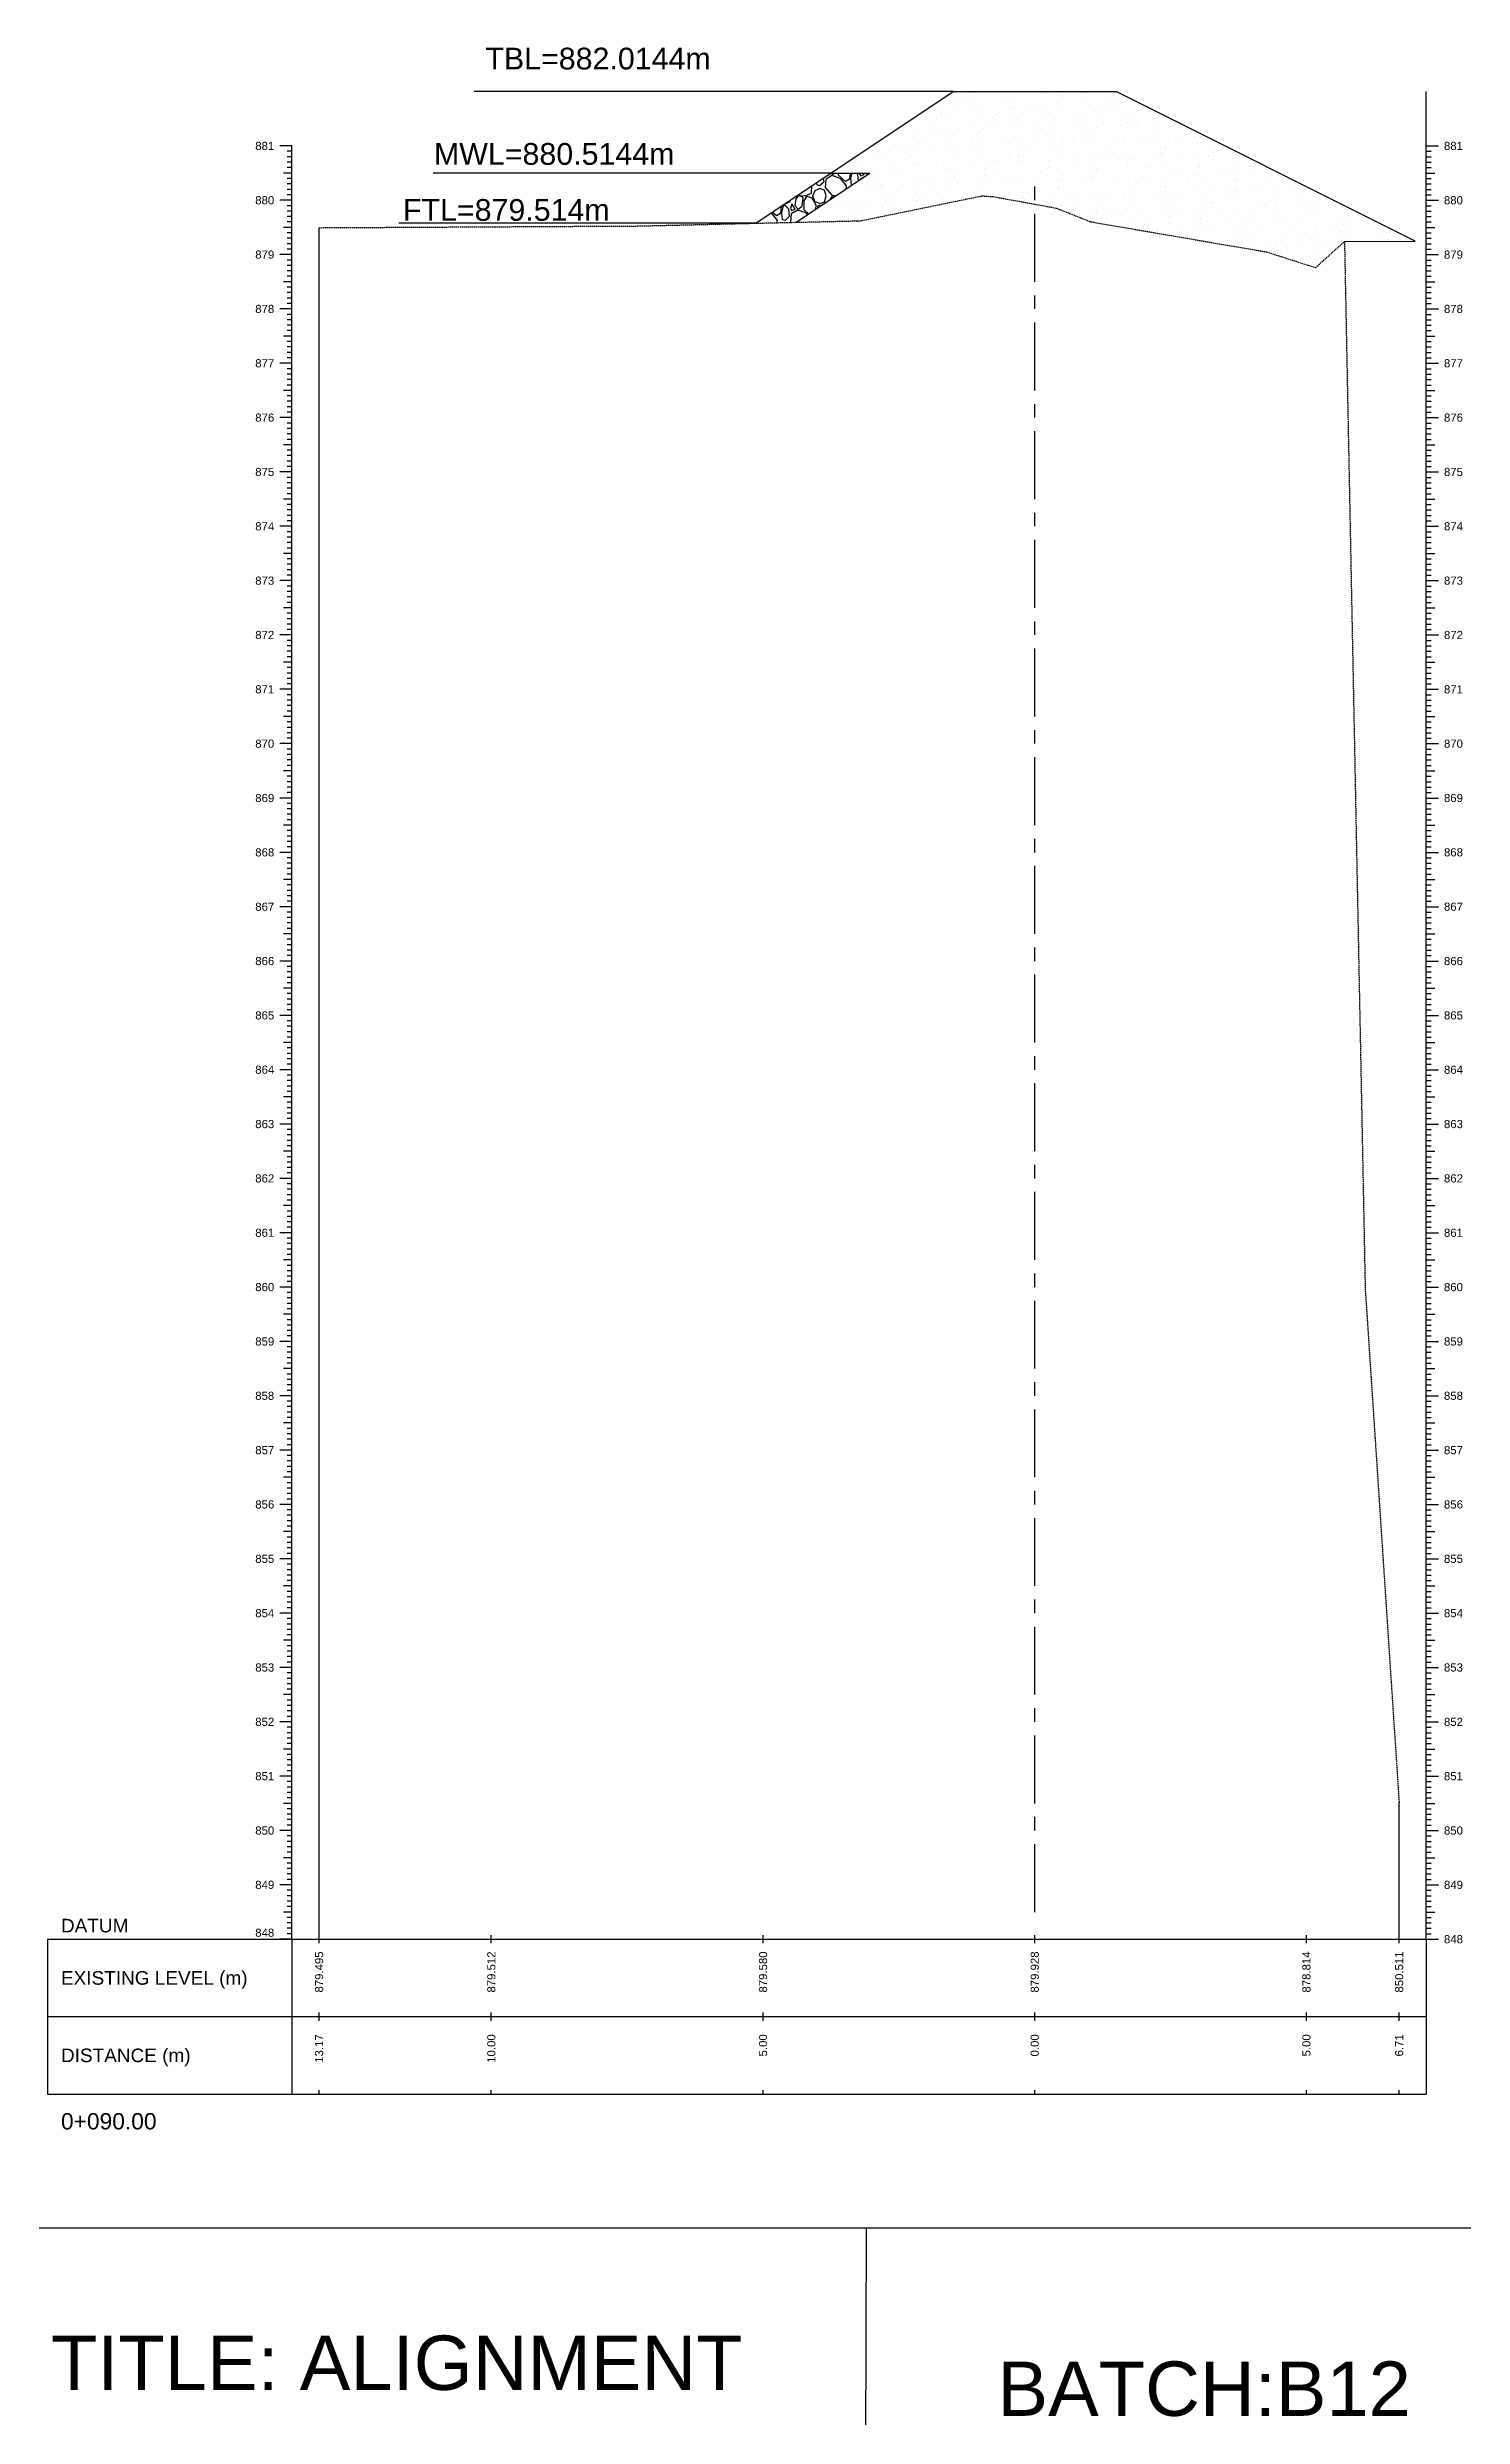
# Model space of a CAD drawing. Header units: millimetres. Extents: x 2640 to 12113, y 6003 to 13668.
# Drawn here: x 3778.4 to 4038.8, y 12688.1 to 13124.1 of the extents above; entities that cross this region are included whole.
import ezdxf
from ezdxf.enums import TextEntityAlignment as Align

# ---------------------------------------------------------------- set-up
doc = ezdxf.new("R2010")
doc.units = ezdxf.units.MM
doc.linetypes.add('CENTER', pattern=[2, 1.25, -0.25, 0.25, -0.25])
doc.linetypes.add('HIDDEN', pattern=[0.375, 0.25, -0.125])
for name, color, linetype in [('CL', 6, 'CENTER'), ('CS_Drawing', 7, 'Continuous'), ('GL', 3, 'HIDDEN')]:
    doc.layers.add(name, color=color, linetype=linetype)
doc.styles.get("Standard").update_dxf_attribs({"font": 'arial.ttf'})

msp = doc.modelspace()

# ---------------------------------------------------------------- texts
at = {"color": 1, "insert": (3900.459, 13124.037), "char_height": 4, "attachment_point": 3}
msp.add_mtext_dynamic_manual_height_columns('TBL=882.0144m', width=39.40702, gutter_width=20, heights=[0], dxfattribs=at)
at = {"color": 4, "insert": (3893.787, 13106.49), "char_height": 4, "attachment_point": 3}
msp.add_mtext_dynamic_manual_height_columns('MWL=880.5144m', width=39.40702, gutter_width=20, heights=[0], dxfattribs=at)
at = {"color": 6, "insert": (3881.868, 13096.18), "char_height": 4, "attachment_point": 3}
msp.add_mtext_dynamic_manual_height_columns('FTL=879.514m', width=39.40702, gutter_width=20, heights=[0], dxfattribs=at)
at = {"char_height": 10, "attachment_point": 1}
for s, insert in [('TITLE: ALIGNMENT', (3779.04, 12703.026)), ('BATCH:B12', (3953.241, 12698.258))]:
    msp.add_mtext_dynamic_manual_height_columns(s, width=240, gutter_width=500, heights=[0], dxfattribs=dict(at, insert=insert))
at = {"layer": 'CS_Drawing'}
for s, p in [('881', (3820.138, 13105.969)), ('880', (3820.138, 13095.969)), ('879', (3820.138, 13085.969)), ('878', (3820.138, 13075.969)), ('877', (3820.138, 13065.969)), ('876', (3820.138, 13055.969)), ('875', (3820.138, 13045.969)), ('874', (3820.138, 13035.969)), ('873', (3820.138, 13025.969)), ('872', (3820.138, 13015.969)), ('871', (3820.138, 13005.969)), ('870', (3820.138, 12995.969)), ('869', (3820.138, 12985.969)), ('868', (3820.138, 12975.969)), ('867', (3820.138, 12965.969)), ('866', (3820.138, 12955.969)), ('865', (3820.138, 12945.969)), ('864', (3820.138, 12935.969)), ('863', (3820.138, 12925.969)), ('862', (3820.138, 12915.969)), ('861', (3820.138, 12905.969)), ('860', (3820.138, 12895.969)), ('859', (3820.138, 12885.969)), ('858', (3820.138, 12875.969)), ('857', (3820.138, 12865.969)), ('856', (3820.138, 12855.969)), ('855', (3820.138, 12845.969)), ('854', (3820.138, 12835.969)), ('853', (3820.138, 12825.969)), ('852', (3820.138, 12815.969)), ('851', (3820.138, 12805.969)), ('850', (3820.138, 12795.969)), ('849', (3820.138, 12785.969))]:
    msp.add_text(s, height=1.5, dxfattribs=at).set_placement(p, align=Align.MIDDLE_RIGHT)
for s, height, p in [('881', 1.5, (4035.403, 13105.969)), ('880', 1.5, (4035.403, 13095.969)), ('879', 1.5, (4035.403, 13085.969)), ('878', 1.5, (4035.403, 13075.969)), ('877', 1.5, (4035.403, 13065.969)), ('876', 1.5, (4035.403, 13055.969)), ('875', 1.5, (4035.403, 13045.969)), ('874', 1.5, (4035.403, 13035.969)), ('873', 1.5, (4035.403, 13025.969)), ('872', 1.5, (4035.403, 13015.969)), ('871', 1.5, (4035.403, 13005.969)), ('870', 1.5, (4035.403, 12995.969)), ('869', 1.5, (4035.403, 12985.969)), ('868', 1.5, (4035.403, 12975.969)), ('867', 1.5, (4035.403, 12965.969)), ('866', 1.5, (4035.403, 12955.969)), ('865', 1.5, (4035.403, 12945.969)), ('864', 1.5, (4035.403, 12935.969)), ('863', 1.5, (4035.403, 12925.969)), ('862', 1.5, (4035.403, 12915.969)), ('861', 1.5, (4035.403, 12905.969)), ('860', 1.5, (4035.403, 12895.969)), ('859', 1.5, (4035.403, 12885.969)), ('858', 1.5, (4035.403, 12875.969)), ('857', 1.5, (4035.403, 12865.969)), ('856', 1.5, (4035.403, 12855.969)), ('855', 1.5, (4035.403, 12845.969)), ('854', 1.5, (4035.403, 12835.969)), ('853', 1.5, (4035.403, 12825.969)), ('852', 1.5, (4035.403, 12815.969)), ('851', 1.5, (4035.403, 12805.969)), ('850', 1.5, (4035.403, 12795.969)), ('849', 1.5, (4035.403, 12785.969)), ('DATUM', 2.5, (3780.888, 12778.469)), ('848', 1.5, (4035.403, 12775.969)), ('848', 1.5, (4035.403, 12775.969)), ('EXISTING LEVEL (m)', 2.5, (3780.888, 12768.844)), ('DISTANCE (m)', 2.5, (3780.888, 12754.594)), ('0+090.00', 3, (3780.888, 12742.469))]:
    msp.add_text(s, height=height, dxfattribs=at).set_placement(p, align=Align.MIDDLE_LEFT)
msp.add_text('848', height=1.5, dxfattribs=at).set_placement((3820.138, 12776.419), align=Align.RIGHT)
for s, p in [('879.495', (3828.388, 12773.719)), ('879.512', (3860.088, 12773.719)), ('879.580', (3910.088, 12773.719)), ('879.928', (3960.088, 12773.719)), ('878.814', (4010.088, 12773.719)), ('850.511', (4027.153, 12773.719)), ('13.17', (3828.388, 12758.469)), ('10.00', (3860.088, 12758.469)), ('5.00', (3910.088, 12758.469)), ('0.00', (3960.088, 12758.469)), ('5.00', (4010.088, 12758.469)), ('6.71', (4027.153, 12758.469))]:
    msp.add_text(s, height=1.5, rotation=90, dxfattribs=at).set_placement(p, align=Align.MIDDLE_RIGHT)

# ---------------------------------------------------------------- linework, layer by layer
at = {"color": 1}
msp.add_line((3945.088, 13115.969), (3856.922, 13115.969), dxfattribs=at)
for p, q in [((3908.744, 13091.74), (3945.088, 13115.969)), ((3945.088, 13115.969), (3975.088, 13115.969)), ((4030.101, 13088.462), (3975.088, 13115.969)), ((4032.153, 13105.969), (4032.153, 13115.969)), ((3916.219, 13091.915), (3929.756, 13100.94)), ((3922.529, 13100.93), (3929.756, 13100.94)), ((3922.529, 13100.93), (3922.529, 13100.93)), ((4017.095, 13088.399), (4030.101, 13088.462))]:
    msp.add_line(p, q)
at = {"linetype": 'Continuous'}
for p, q in [((3945.291, 13115.899), (3945.291, 13115.899)), ((3946.437, 13114.546), (3946.437, 13114.546)), ((3949.073, 13115.536), (3949.073, 13115.536)), ((3954.805, 13114.968), (3954.805, 13114.968)), ((3955.462, 13114.326), (3955.462, 13114.326)), ((3962.238, 13115.447), (3962.238, 13115.447)), ((3964.778, 13114.425), (3964.778, 13114.425)), ((3965.069, 13115.214), (3965.069, 13115.214)), ((3965.207, 13114.893), (3965.207, 13114.893)), ((3968.778, 13115.724), (3968.778, 13115.724)), ((3968.952, 13114.402), (3968.952, 13114.402)), ((3974.232, 13114.673), (3974.232, 13114.673)), ((3940.58, 13112.596), (3940.58, 13112.596)), ((3942.084, 13110.865), (3942.084, 13110.865)), ((3942.805, 13113.194), (3942.805, 13113.194)), ((3942.979, 13111.872), (3942.979, 13111.872)), ((3943.692, 13111.55), (3943.692, 13111.55)), ((3945.474, 13112.756), (3945.474, 13112.756)), ((3946.008, 13114.078), (3946.008, 13114.078)), ((3948.445, 13112.916), (3948.445, 13112.916)), ((3949.247, 13114.213), (3949.247, 13114.213)), ((3949.701, 13110.763), (3949.701, 13110.763)), ((3950.368, 13112.916), (3950.368, 13112.916)), ((3951.666, 13110.04), (3951.666, 13110.04)), ((3952.349, 13111.112), (3952.349, 13111.112)), ((3953.008, 13111.648), (3953.008, 13111.648)), ((3953.437, 13112.116), (3953.437, 13112.116)), ((3955.262, 13113.076), (3955.262, 13113.076)), ((3955.969, 13113.105), (3955.969, 13113.105)), ((3956.241, 13111.04), (3956.241, 13111.04)), ((3958.027, 13112.092), (3958.027, 13112.092)), ((3958.709, 13113.163), (3958.709, 13113.163)), ((3960.156, 13113.236), (3960.156, 13113.236)), ((3962.462, 13111.897), (3962.462, 13111.897)), ((3962.509, 13113.382), (3962.509, 13113.382)), ((3962.684, 13112.06), (3962.684, 13112.06)), ((3964.387, 13114.143), (3964.387, 13114.143)), ((3965.05, 13113.396), (3965.05, 13113.396)), ((3967.54, 13111.16), (3967.54, 13111.16)), ((3967.679, 13109.97), (3967.679, 13109.97)), ((3969.406, 13110.952), (3969.406, 13110.952)), ((3969.944, 13113.556), (3969.944, 13113.556)), ((3971.778, 13111.995), (3971.778, 13111.995)), ((3972.207, 13112.463), (3972.207, 13112.463)), ((3972.573, 13110.13), (3972.573, 13110.13)), ((3973.901, 13113.212), (3973.901, 13113.212)), ((3974.839, 13113.716), (3974.839, 13113.716)), ((3975.674, 13113.294), (3975.674, 13113.294)), ((3975.946, 13111.229), (3975.946, 13111.229)), ((3977.122, 13110.336), (3977.122, 13110.336)), ((3977.467, 13110.29), (3977.467, 13110.29)), ((3977.805, 13111.407), (3977.805, 13111.407)), ((3979.207, 13110.034), (3979.207, 13110.034)), ((3981.232, 13112.244), (3981.232, 13112.244)), ((3982.361, 13110.45), (3982.361, 13110.45)), ((3982.388, 13112.249), (3982.388, 13112.249)), ((3930.876, 13105.627), (3930.876, 13105.627)), ((3935.724, 13108.813), (3935.724, 13108.813)), ((3935.77, 13105.787), (3935.77, 13105.787)), ((3936.711, 13109.53), (3936.711, 13109.53)), ((3937.165, 13106.08), (3937.165, 13106.08)), ((3938.314, 13109.01), (3938.314, 13109.01)), ((3938.921, 13106.344), (3938.921, 13106.344)), ((3938.945, 13105.938), (3938.945, 13105.938)), ((3939.628, 13107.009), (3939.628, 13107.009)), ((3940.664, 13105.947), (3940.664, 13105.947)), ((3941.238, 13108.872), (3941.238, 13108.872)), ((3941.667, 13109.34), (3941.667, 13109.34)), ((3943.208, 13109.17), (3943.208, 13109.17)), ((3943.433, 13108.422), (3943.433, 13108.422)), ((3943.705, 13106.357), (3943.705, 13106.357)), ((3945.306, 13107.989), (3945.306, 13107.989)), ((3945.559, 13106.107), (3945.559, 13106.107)), ((3945.988, 13109.06), (3945.988, 13109.06)), ((3948.102, 13109.33), (3948.102, 13109.33)), ((3948.237, 13106.442), (3948.237, 13106.442)), ((3948.666, 13106.91), (3948.666, 13106.91)), ((3949.973, 13108.698), (3949.973, 13108.698)), ((3950.147, 13107.376), (3950.147, 13107.376)), ((3950.453, 13106.267), (3950.453, 13106.267)), ((3950.691, 13109.12), (3950.691, 13109.12)), ((3952.997, 13109.49), (3952.997, 13109.49)), ((3954.819, 13107.058), (3954.819, 13107.058)), ((3955.347, 13106.427), (3955.347, 13106.427)), ((3956.415, 13109.718), (3956.415, 13109.718)), ((3956.87, 13106.268), (3956.87, 13106.268)), ((3957.691, 13106.691), (3957.691, 13106.691)), ((3957.891, 13109.65), (3957.891, 13109.65)), ((3960.008, 13109.219), (3960.008, 13109.219)), ((3960.241, 13106.587), (3960.241, 13106.587)), ((3960.437, 13109.687), (3960.437, 13109.687)), ((3961.18, 13109.109), (3961.18, 13109.109)), ((3962.785, 13109.81), (3962.785, 13109.81)), ((3963.138, 13108.61), (3963.138, 13108.61)), ((3963.41, 13106.545), (3963.41, 13106.545)), ((3964.401, 13106.233), (3964.401, 13106.233)), ((3965.084, 13107.304), (3965.084, 13107.304)), ((3965.135, 13106.747), (3965.135, 13106.747)), ((3967.007, 13106.789), (3967.007, 13106.789)), ((3967.436, 13107.257), (3967.436, 13107.257)), ((3969.461, 13109.467), (3969.461, 13109.467)), ((3969.678, 13108.887), (3969.678, 13108.887)), ((3969.852, 13107.565), (3969.852, 13107.565)), ((3970.029, 13106.907), (3970.029, 13106.907)), ((3970.762, 13108.285), (3970.762, 13108.285)), ((3971.444, 13109.356), (3971.444, 13109.356)), ((3974.923, 13107.067), (3974.923, 13107.067)), ((3976.12, 13109.907), (3976.12, 13109.907)), ((3976.461, 13107.038), (3976.461, 13107.038)), ((3976.574, 13106.457), (3976.574, 13106.457)), ((3978.778, 13109.566), (3978.778, 13109.566)), ((3979.818, 13107.227), (3979.818, 13107.227)), ((3980.275, 13107.353), (3980.275, 13107.353)), ((3982.842, 13108.799), (3982.842, 13108.799)), ((3983.114, 13106.734), (3983.114, 13106.734)), ((3984.712, 13107.387), (3984.712, 13107.387)), ((3985.778, 13107.136), (3985.778, 13107.136)), ((3986.207, 13107.604), (3986.207, 13107.604)), ((3986.636, 13109.405), (3986.636, 13109.405)), ((3989.556, 13107.753), (3989.556, 13107.753)), ((3989.606, 13107.547), (3989.606, 13107.547)), ((3989.857, 13106.529), (3989.857, 13106.529)), ((3990.54, 13107.6), (3990.54, 13107.6)), ((3924.629, 13101.396), (3924.629, 13101.396)), ((3925.126, 13101.357), (3925.126, 13101.357)), ((3926.225, 13101.835), (3926.225, 13101.835)), ((3926.907, 13102.906), (3926.907, 13102.906)), ((3927.151, 13103.567), (3927.151, 13103.567)), ((3928.495, 13102.192), (3928.495, 13102.192)), ((3930.897, 13103.738), (3930.897, 13103.738)), ((3931.169, 13101.673), (3931.169, 13101.673)), ((3932.585, 13103.886), (3932.585, 13103.886)), ((3933.267, 13104.957), (3933.267, 13104.957)), ((3933.389, 13102.352), (3933.389, 13102.352)), ((3936.467, 13103.666), (3936.467, 13103.666)), ((3936.896, 13104.134), (3936.896, 13104.134)), ((3937.437, 13104.015), (3937.437, 13104.015)), ((3937.611, 13102.693), (3937.611, 13102.693)), ((3938.283, 13102.512), (3938.283, 13102.512)), ((3942.099, 13102.955), (3942.099, 13102.955)), ((3943.177, 13102.672), (3943.177, 13102.672)), ((3943.467, 13101.236), (3943.467, 13101.236)), ((3943.879, 13105.034), (3943.879, 13105.034)), ((3943.896, 13101.704), (3943.896, 13101.704)), ((3944.333, 13101.584), (3944.333, 13101.584)), ((3945.921, 13103.914), (3945.921, 13103.914)), ((3948.071, 13102.832), (3948.071, 13102.832)), ((3948.459, 13105.006), (3948.459, 13105.006)), ((3950.601, 13103.926), (3950.601, 13103.926)), ((3950.873, 13101.861), (3950.873, 13101.861)), ((3951.681, 13102.131), (3951.681, 13102.131)), ((3952.363, 13103.202), (3952.363, 13103.202)), ((3952.921, 13101.485), (3952.921, 13101.485)), ((3952.965, 13102.993), (3952.965, 13102.993)), ((3955.237, 13104.013), (3955.237, 13104.013)), ((3955.666, 13104.481), (3955.666, 13104.481)), ((3957.141, 13104.203), (3957.141, 13104.203)), ((3957.316, 13102.881), (3957.316, 13102.881)), ((3957.86, 13103.153), (3957.86, 13103.153)), ((3958.041, 13104.182), (3958.041, 13104.182)), ((3958.723, 13105.253), (3958.723, 13105.253)), ((3962.237, 13101.583), (3962.237, 13101.583)), ((3962.666, 13102.051), (3962.666, 13102.051)), ((3962.754, 13103.313), (3962.754, 13103.313)), ((3963.584, 13105.223), (3963.584, 13105.223)), ((3964.038, 13101.773), (3964.038, 13101.773)), ((3964.691, 13104.261), (3964.691, 13104.261)), ((3967.555, 13103.25), (3967.555, 13103.25)), ((3967.648, 13103.473), (3967.648, 13103.473)), ((3970.306, 13104.115), (3970.306, 13104.115)), ((3970.578, 13102.05), (3970.578, 13102.05)), ((3971.459, 13101.446), (3971.459, 13101.446)), ((3971.691, 13101.832), (3971.691, 13101.832)), ((3972.542, 13103.633), (3972.542, 13103.633)), ((3973.915, 13105.302), (3973.915, 13105.302)), ((3974.007, 13104.36), (3974.007, 13104.36)), ((3974.436, 13104.828), (3974.436, 13104.828)), ((3976.846, 13104.392), (3976.846, 13104.392)), ((3977.02, 13103.07), (3977.02, 13103.07)), ((3977.137, 13102.426), (3977.137, 13102.426)), ((3977.436, 13103.793), (3977.436, 13103.793)), ((3977.819, 13103.497), (3977.819, 13103.497)), ((3981.007, 13101.93), (3981.007, 13101.93)), ((3981.436, 13102.398), (3981.436, 13102.398)), ((3982.33, 13103.953), (3982.33, 13103.953)), ((3983.288, 13105.411), (3983.288, 13105.411)), ((3983.461, 13104.608), (3983.461, 13104.608)), ((3983.497, 13104.477), (3983.497, 13104.477)), ((3983.742, 13101.961), (3983.742, 13101.961)), ((3984.179, 13105.549), (3984.179, 13105.549)), ((3986.65, 13101.495), (3986.65, 13101.495)), ((3987.224, 13104.113), (3987.224, 13104.113)), ((3990.01, 13104.303), (3990.01, 13104.303)), ((3990.282, 13102.238), (3990.282, 13102.238)), ((3990.461, 13102.179), (3990.461, 13102.179)), ((3992.118, 13104.273), (3992.118, 13104.273)), ((3992.777, 13104.707), (3992.777, 13104.707)), ((3993.011, 13103.546), (3993.011, 13103.546)), ((3993.206, 13105.175), (3993.206, 13105.175)), ((3996.55, 13104.58), (3996.55, 13104.58)), ((3996.725, 13103.258), (3996.725, 13103.258)), ((3996.915, 13101.741), (3996.915, 13101.741)), ((3997.013, 13104.433), (3997.013, 13104.433)), ((3999.777, 13102.277), (3999.777, 13102.277)), ((4000.206, 13102.745), (4000.206, 13102.745)), ((3916.443, 13096.872), (3916.489, 13096.822)), ((3917.822, 13096.759), (3919.028, 13097.267)), ((3919.029, 13097.267), (3919.092, 13098.6)), ((3919.092, 13098.6), (3919.073, 13098.625)), ((3919.282, 13096.759), (3919.664, 13097.775)), ((3919.663, 13097.775), (3920.489, 13098.156)), ((3919.938, 13099.202), (3919.981, 13098.791)), ((3920.489, 13098.6), (3919.981, 13098.791)), ((3921.251, 13099.299), (3920.489, 13098.6)), ((3921.378, 13097.838), (3920.489, 13098.156)), ((3921.187, 13100.035), (3921.251, 13099.299)), ((3921.695, 13096.759), (3921.378, 13097.838)), ((3921.632, 13099.807), (3921.505, 13098.283)), ((3921.505, 13098.283), (3922.839, 13096.822)), ((3922.775, 13100.505), (3921.632, 13099.807)), ((3921.951, 13100.544), (3922.33, 13100.696)), ((3922.33, 13100.696), (3922.287, 13100.768)), ((3922.668, 13100.93), (3922.902, 13100.696)), ((3924.362, 13099.997), (3922.775, 13100.505)), ((3922.902, 13100.696), (3923.254, 13100.931)), ((3923.982, 13100.569), (3923.982, 13100.932)), ((3925.251, 13099.426), (3923.982, 13100.569)), ((3925.442, 13098.6), (3924.362, 13099.997)), ((3926.013, 13099.87), (3925.251, 13099.426)), ((3925.416, 13098.046), (3925.442, 13098.6)), ((3926.099, 13100.935), (3926.013, 13099.87)), ((3926.439, 13100.935), (3926.204, 13099.997)), ((3926.204, 13099.997), (3926.331, 13098.791)), ((3926.46, 13098.742), (3926.331, 13098.791)), ((3927.277, 13100.937), (3927.474, 13100.759)), ((3927.474, 13100.759), (3927.584, 13099.492)), ((3927.872, 13100.937), (3927.855, 13100.886)), ((3927.855, 13100.886), (3928.045, 13100.442)), ((3927.982, 13099.807), (3927.978, 13099.754)), ((3928.871, 13100.35), (3927.982, 13099.807)), ((3928.045, 13100.442), (3928.68, 13100.696)), ((3928.68, 13100.696), (3928.535, 13100.938)), ((3929.009, 13100.939), (3929.252, 13100.696)), ((3929.252, 13100.696), (3929.618, 13100.94)), ((3929.378, 13098.852), (3929.378, 13098.852)), ((3931.123, 13098.767), (3931.123, 13098.767)), ((3931.343, 13100.351), (3931.343, 13100.351)), ((3931.697, 13098.46), (3931.697, 13098.46)), ((3931.797, 13096.901), (3931.797, 13096.901)), ((3932.126, 13098.928), (3932.126, 13098.928)), ((3933.282, 13097.047), (3933.282, 13097.047)), ((3934.151, 13101.137), (3934.151, 13101.137)), ((3935.738, 13100.903), (3935.738, 13100.903)), ((3936.017, 13098.927), (3936.017, 13098.927)), ((3938.065, 13099.243), (3938.065, 13099.243)), ((3938.337, 13097.178), (3938.337, 13097.178)), ((3938.96, 13098.028), (3938.96, 13098.028)), ((3939.642, 13099.099), (3939.642, 13099.099)), ((3940.912, 13099.087), (3940.912, 13099.087)), ((3941.15, 13098.708), (3941.15, 13098.708)), ((3944.605, 13099.519), (3944.605, 13099.519)), ((3944.779, 13098.197), (3944.779, 13098.197)), ((3945.32, 13100.079), (3945.32, 13100.079)), ((3945.806, 13099.247), (3945.806, 13099.247)), ((3946.002, 13101.15), (3946.002, 13101.15)), ((3948.473, 13097.096), (3948.473, 13097.096)), ((3950.467, 13098.807), (3950.467, 13098.807)), ((3950.7, 13099.407), (3950.7, 13099.407)), ((3950.896, 13099.275), (3950.896, 13099.275)), ((3951.047, 13100.539), (3951.047, 13100.539)), ((3951.502, 13097.089), (3951.502, 13097.089)), ((3954.834, 13099.148), (3954.834, 13099.148)), ((3955.594, 13099.567), (3955.594, 13099.567)), ((3957.77, 13099.431), (3957.77, 13099.431)), ((3958.042, 13097.366), (3958.042, 13097.366)), ((3958.738, 13097.343), (3958.738, 13097.343)), ((3959.92, 13099.055), (3959.92, 13099.055)), ((3960.488, 13099.727), (3960.488, 13099.727)), ((3961.194, 13101.199), (3961.194, 13101.199)), ((3964.31, 13099.708), (3964.31, 13099.708)), ((3964.416, 13098.323), (3964.416, 13098.323)), ((3964.484, 13098.386), (3964.484, 13098.386)), ((3965.098, 13099.394), (3965.098, 13099.394)), ((3965.382, 13099.887), (3965.382, 13099.887)), ((3969.237, 13099.154), (3969.237, 13099.154)), ((3969.666, 13099.622), (3969.666, 13099.622)), ((3970.276, 13100.047), (3970.276, 13100.047)), ((3970.752, 13100.728), (3970.752, 13100.728)), ((3970.776, 13100.375), (3970.776, 13100.375)), ((3971.206, 13097.278), (3971.206, 13097.278)), ((3972.627, 13096.984), (3972.627, 13096.984)), ((3973.929, 13097.392), (3973.929, 13097.392)), ((3975.171, 13100.207), (3975.171, 13100.207)), ((3976.666, 13097.192), (3976.666, 13097.192)), ((3977.474, 13099.62), (3977.474, 13099.62)), ((3977.521, 13097.144), (3977.521, 13097.144)), ((3977.746, 13097.555), (3977.746, 13097.555)), ((3978.69, 13099.402), (3978.69, 13099.402)), ((3980.065, 13100.367), (3980.065, 13100.367)), ((3980.29, 13099.443), (3980.29, 13099.443)), ((3982.415, 13097.304), (3982.415, 13097.304)), ((3984.014, 13099.896), (3984.014, 13099.896)), ((3984.188, 13098.574), (3984.188, 13098.574)), ((3984.194, 13097.639), (3984.194, 13097.639)), ((3984.959, 13100.527), (3984.959, 13100.527)), ((3985.69, 13096.973), (3985.69, 13096.973)), ((3987.309, 13097.464), (3987.309, 13097.464)), ((3988.007, 13099.501), (3988.007, 13099.501)), ((3988.436, 13099.969), (3988.436, 13099.969)), ((3989.853, 13100.687), (3989.853, 13100.687)), ((3989.872, 13098.619), (3989.872, 13098.619)), ((3990.456, 13100.916), (3990.456, 13100.916)), ((3990.554, 13099.69), (3990.554, 13099.69)), ((3990.911, 13097.466), (3990.911, 13097.466)), ((3992.203, 13097.624), (3992.203, 13097.624)), ((3994.747, 13100.847), (3994.747, 13100.847)), ((3995.007, 13097.071), (3995.007, 13097.071)), ((3995.436, 13097.539), (3995.436, 13097.539)), ((3996.232, 13100.67), (3996.232, 13100.67)), ((3997.097, 13097.784), (3997.097, 13097.784)), ((3997.179, 13099.808), (3997.179, 13099.808)), ((3997.451, 13097.743), (3997.451, 13097.743)), ((3997.46, 13099.749), (3997.46, 13099.749)), ((3999.385, 13097.687), (3999.385, 13097.687)), ((3999.641, 13101.007), (3999.641, 13101.007)), ((4001.992, 13097.944), (4001.992, 13097.944)), ((4003.719, 13100.085), (4003.719, 13100.085)), ((4003.893, 13098.763), (4003.893, 13098.763)), ((4004.46, 13097.32), (4004.46, 13097.32)), ((4004.535, 13101.167), (4004.535, 13101.167)), ((4005.746, 13099.739), (4005.746, 13099.739)), ((4006.777, 13099.848), (4006.777, 13099.848)), ((4006.886, 13098.104), (4006.886, 13098.104)), ((4008.967, 13096.863), (4008.967, 13096.863)), ((4009.65, 13097.934), (4009.65, 13097.934)), ((4010.615, 13097.655), (4010.615, 13097.655)), ((3911.662, 13093.647), (3911.624, 13093.659)), ((3912.742, 13092.25), (3911.662, 13093.647)), ((3912.551, 13093.076), (3911.784, 13093.766)), ((3913.313, 13093.52), (3912.551, 13093.076)), ((3913.42, 13094.857), (3913.313, 13093.52)), ((3913.822, 13094.917), (3913.504, 13093.647)), ((3913.504, 13093.647), (3913.631, 13092.441)), ((3914.139, 13094.981), (3913.822, 13094.917)), ((3914.139, 13095.298), (3915.028, 13095.679)), ((3914.139, 13094.981), (3914.774, 13094.409)), ((3914.901, 13092.949), (3914.139, 13092.25)), ((3914.774, 13094.409), (3914.901, 13092.949)), ((3915.028, 13095.679), (3915.119, 13095.99)), ((3915.409, 13095.298), (3915.155, 13094.536)), ((3915.155, 13094.536), (3915.345, 13094.092)), ((3915.282, 13093.457), (3915.155, 13091.933)), ((3916.425, 13094.155), (3915.282, 13093.457)), ((3915.345, 13094.092), (3915.98, 13094.346)), ((3915.98, 13094.346), (3915.409, 13095.298)), ((3916.107, 13096.251), (3915.917, 13094.981)), ((3915.917, 13094.981), (3916.552, 13094.346)), ((3916.552, 13096.759), (3916.107, 13096.251)), ((3918.012, 13093.647), (3916.425, 13094.155)), ((3916.489, 13096.822), (3917.822, 13096.759)), ((3916.933, 13096.759), (3916.552, 13096.759)), ((3916.552, 13094.346), (3917.314, 13094.854)), ((3917.505, 13096.441), (3916.933, 13096.759)), ((3917.314, 13094.854), (3917.504, 13096.441)), ((3917.631, 13095.87), (3918.203, 13096.695)), ((3917.632, 13094.219), (3917.632, 13095.87)), ((3918.501, 13093.436), (3917.632, 13094.219)), ((3918.286, 13093.293), (3918.012, 13093.647)), ((3918.203, 13096.695), (3919.092, 13096.441)), ((3919.092, 13096.441), (3919.791, 13095.108)), ((3919.6, 13095.743), (3919.282, 13096.759)), ((3920.489, 13095.362), (3919.6, 13095.743)), ((3919.79, 13095.108), (3919.722, 13094.251)), ((3920.172, 13094.917), (3920.061, 13094.477)), ((3920.489, 13094.981), (3920.172, 13094.917)), ((3920.489, 13095.298), (3921.378, 13095.679)), ((3920.489, 13094.981), (3920.629, 13094.855)), ((3920.561, 13092.945), (3920.561, 13092.945)), ((3921.378, 13095.679), (3921.695, 13096.759)), ((3922.457, 13096.251), (3922.428, 13096.055)), ((3922.902, 13096.759), (3922.457, 13096.251)), ((3922.839, 13096.822), (3923.53, 13096.789)), ((3923.283, 13096.759), (3922.902, 13096.759)), ((3923.393, 13096.698), (3923.283, 13096.759)), ((3923.685, 13095.384), (3923.685, 13095.384)), ((3925.529, 13094.559), (3925.529, 13094.559)), ((3925.801, 13092.494), (3925.801, 13092.494)), ((3926.239, 13093.925), (3926.239, 13093.925)), ((3926.921, 13094.996), (3926.921, 13094.996)), ((3926.926, 13093.253), (3926.926, 13093.253)), ((3927.355, 13093.722), (3927.355, 13093.722)), ((3928.58, 13095.544), (3928.58, 13095.544)), ((3929.38, 13095.931), (3929.38, 13095.931)), ((3932.069, 13094.836), (3932.069, 13094.836)), ((3932.243, 13093.514), (3932.243, 13093.514)), ((3932.599, 13095.976), (3932.599, 13095.976)), ((3933.474, 13095.704), (3933.474, 13095.704)), ((3938.368, 13095.864), (3938.368, 13095.864)), ((3938.511, 13095.855), (3938.511, 13095.855)), ((3938.697, 13096.03), (3938.697, 13096.03)), ((3939.126, 13096.498), (3939.126, 13096.498)), ((3943.262, 13096.024), (3943.262, 13096.024)), ((3957.467, 13096.377), (3957.467, 13096.377)), ((3957.896, 13096.845), (3957.896, 13096.845)), ((3957.944, 13096.504), (3957.944, 13096.504)), ((3958.055, 13096.272), (3958.055, 13096.272)), ((3958.216, 13096.044), (3958.216, 13096.044)), ((3962.838, 13096.664), (3962.838, 13096.664)), ((3964.895, 13094.416), (3964.895, 13094.416)), ((3964.938, 13094.936), (3964.938, 13094.936)), ((3966.92, 13096.626), (3966.92, 13096.626)), ((3967.569, 13095.341), (3967.569, 13095.341)), ((3967.733, 13096.824), (3967.733, 13096.824)), ((3970.245, 13093.549), (3970.245, 13093.549)), ((3971.473, 13093.536), (3971.473, 13093.536)), ((3971.478, 13095.213), (3971.478, 13095.213)), ((3971.652, 13093.891), (3971.652, 13093.891)), ((3973.92, 13094.196), (3973.92, 13094.196)), ((3975.139, 13093.709), (3975.139, 13093.709)), ((3976.237, 13096.724), (3976.237, 13096.724)), ((3977.151, 13094.516), (3977.151, 13094.516)), ((3977.833, 13095.587), (3977.833, 13095.587)), ((3977.92, 13096.233), (3977.92, 13096.233)), ((3978.374, 13092.782), (3978.374, 13092.782)), ((3980.034, 13093.869), (3980.034, 13093.869)), ((3983.236, 13094.295), (3983.236, 13094.295)), ((3983.511, 13096.568), (3983.511, 13096.568)), ((3983.665, 13094.763), (3983.665, 13094.763)), ((3984.642, 13095.124), (3984.642, 13095.124)), ((3984.914, 13093.059), (3984.914, 13093.059)), ((3984.928, 13094.029), (3984.928, 13094.029)), ((3986.665, 13093.585), (3986.665, 13093.585)), ((3989.822, 13094.189), (3989.822, 13094.189)), ((3991.182, 13095.401), (3991.182, 13095.401)), ((3991.357, 13094.079), (3991.357, 13094.079)), ((3992.69, 13094.543), (3992.69, 13094.543)), ((3993.025, 13095.636), (3993.025, 13095.636)), ((3994.716, 13094.349), (3994.716, 13094.349)), ((3996.247, 13092.76), (3996.247, 13092.76)), ((3996.929, 13093.831), (3996.929, 13093.831)), ((3997.625, 13096.421), (3997.625, 13096.421)), ((3998.079, 13092.971), (3998.079, 13092.971)), ((3999.61, 13094.509), (3999.61, 13094.509)), ((4002.006, 13094.642), (4002.006, 13094.642)), ((4002.435, 13095.11), (4002.435, 13095.11)), ((4002.607, 13094.812), (4002.607, 13094.812)), ((4003.289, 13095.883), (4003.289, 13095.883)), ((4004.347, 13095.313), (4004.347, 13095.313)), ((4004.504, 13094.669), (4004.504, 13094.669)), ((4004.619, 13093.248), (4004.619, 13093.248)), ((4009.398, 13094.829), (4009.398, 13094.829)), ((4009.435, 13092.68), (4009.435, 13092.68)), ((4010.887, 13095.59), (4010.887, 13095.59)), ((4011.061, 13094.268), (4011.061, 13094.268)), ((4011.46, 13094.89), (4011.46, 13094.89)), ((4012.121, 13093.88), (4012.121, 13093.88)), ((4014.292, 13094.989), (4014.292, 13094.989)), ((4017.783, 13093.159), (4017.783, 13093.159)), ((3908.892, 13091.838), (3908.976, 13091.745)), ((3912.722, 13091.833), (3912.742, 13092.25)), ((3914.139, 13092.25), (3913.631, 13092.441)), ((3915.155, 13091.933), (3915.193, 13091.891)), ((3919.261, 13092.217), (3919.261, 13092.217)), ((3970.791, 13092.465), (3970.791, 13092.465)), ((3971.895, 13091.986), (3971.895, 13091.986)), ((3978.646, 13090.717), (3978.646, 13090.717)), ((3980.304, 13091.533), (3980.304, 13091.533)), ((3980.92, 13091.767), (3980.92, 13091.767)), ((3982.662, 13090.444), (3982.662, 13090.444)), ((3984.208, 13089.729), (3984.208, 13089.729)), ((3985.088, 13091.737), (3985.088, 13091.737)), ((3987.556, 13090.604), (3987.556, 13090.604)), ((3987.92, 13089.337), (3987.92, 13089.337)), ((3989.886, 13090.709), (3989.886, 13090.709)), ((3990.236, 13091.865), (3990.236, 13091.865)), ((3990.569, 13091.78), (3990.569, 13091.78)), ((3990.665, 13092.333), (3990.665, 13092.333)), ((3991.811, 13090.629), (3991.811, 13090.629)), ((3992.083, 13088.564), (3992.083, 13088.564)), ((3992.45, 13090.764), (3992.45, 13090.764)), ((3997.236, 13089.436), (3997.236, 13089.436)), ((3997.345, 13090.924), (3997.345, 13090.924)), ((3997.665, 13089.904), (3997.665, 13089.904)), ((3998.351, 13090.906), (3998.351, 13090.906)), ((3998.525, 13089.584), (3998.525, 13089.584)), ((3999.4, 13089.778), (3999.4, 13089.778)), ((3999.69, 13092.114), (3999.69, 13092.114)), ((4002.239, 13091.084), (4002.239, 13091.084)), ((4004.793, 13091.926), (4004.793, 13091.926)), ((4005.247, 13088.476), (4005.247, 13088.476)), ((4005.76, 13091.829), (4005.76, 13091.829)), ((4006.69, 13089.684), (4006.69, 13089.684)), ((4007.133, 13091.244), (4007.133, 13091.244)), ((4008.982, 13088.953), (4008.982, 13088.953)), ((4009.006, 13092.212), (4009.006, 13092.212)), ((4009.483, 13088.181), (4009.483, 13088.181)), ((4009.664, 13090.024), (4009.664, 13090.024)), ((4011.515, 13090.818), (4011.515, 13090.818)), ((4011.787, 13088.753), (4011.787, 13088.753)), ((4012.027, 13091.404), (4012.027, 13091.404)), ((4014.377, 13088.341), (4014.377, 13088.341)), ((4015.342, 13091.005), (4015.342, 13091.005)), ((4016.006, 13089.783), (4016.006, 13089.783)), ((4016.025, 13092.076), (4016.025, 13092.076)), ((4016.435, 13090.251), (4016.435, 13090.251)), ((4016.921, 13091.564), (4016.921, 13091.564)), ((4018.055, 13091.095), (4018.055, 13091.095)), ((4018.229, 13089.772), (4018.229, 13089.772)), ((4018.46, 13092.461), (4018.46, 13092.461)), ((4019.271, 13088.501), (4019.271, 13088.501)), ((4021.815, 13091.724), (4021.815, 13091.724)), ((4024.165, 13088.661), (4024.165, 13088.661)), ((4024.856, 13090.073), (4024.856, 13090.073)), ((4024.952, 13088.664), (4024.952, 13088.664)), ((4025.46, 13090.031), (4025.46, 13090.031)), ((4029.06, 13088.821), (4029.06, 13088.821)), ((3999.695, 13087.861), (3999.695, 13087.861)), ((4002.621, 13086.902), (4002.621, 13086.902)), ((4003.304, 13087.973), (4003.304, 13087.973)), ((4004.236, 13087.006), (4004.236, 13087.006)), ((4004.589, 13088.021), (4004.589, 13088.021)), ((4004.665, 13087.474), (4004.665, 13087.474)), ((4005.519, 13086.411), (4005.519, 13086.411)), ((4011.235, 13084.577), (4011.235, 13084.577)), ((4011.664, 13085.045), (4011.664, 13085.045)), ((4011.961, 13087.431), (4011.961, 13087.431)), ((4011.996, 13084.906), (4011.996, 13084.906)), ((4012.135, 13085.97), (4012.135, 13085.97)), ((4013.689, 13087.255), (4013.689, 13087.255))]:
    msp.add_line(p, q, dxfattribs=at)
at = {"color": 4}
msp.add_line((3922.529, 13100.93), (3849.363, 13100.93), dxfattribs=at)
at = {"color": 6}
msp.add_line((3908.744, 13091.74), (3843.078, 13091.74), dxfattribs=at)
for points in [[(3529.04, 12722.841), (4279.04, 12722.841), (4279.04, 13158.123), (3529.04, 13158.123)], [(3529.04, 12722.841), (4279.04, 12722.841), (4279.04, 12663.181), (3529.04, 12663.181)], [(3759.04, 12722.841), (3929.04, 12722.841), (3928.861, 12663.181), (3758.861, 12663.181)]]:
    msp.add_lwpolyline(points, close=True)
at = {"layer": 'CL', "ltscale": 10}
msp.add_line((3960.088, 12780.969), (3960.088, 13100.969), dxfattribs=at)
at = {"layer": 'CS_Drawing'}
for p, q in [((3823.388, 13105.969), (3821.138, 13105.969)), ((3823.388, 13105.969), (3821.813, 13105.969)), ((3823.388, 12775.969), (3823.388, 13105.969)), ((4032.153, 13105.969), (4034.403, 13105.969)), ((4032.153, 13105.969), (4033.728, 13105.969)), ((4032.153, 12775.969), (4032.153, 13105.969)), ((3823.388, 13104.969), (3822.488, 13104.969)), ((3823.388, 13103.969), (3822.488, 13103.969)), ((3823.388, 13102.969), (3822.488, 13102.969)), ((3823.388, 13101.969), (3822.488, 13101.969)), ((4032.153, 13104.969), (4033.053, 13104.969)), ((4032.153, 13103.969), (4033.053, 13103.969)), ((4032.153, 13102.969), (4033.053, 13102.969)), ((4032.153, 13101.969), (4033.053, 13101.969)), ((3823.388, 13100.969), (3821.813, 13100.969)), ((3823.388, 13100.969), (3822.488, 13100.969)), ((3823.388, 13099.969), (3822.488, 13099.969)), ((3823.388, 13098.969), (3822.488, 13098.969)), ((3823.388, 13097.969), (3822.488, 13097.969)), ((3823.388, 13096.969), (3822.488, 13096.969)), ((4032.153, 13100.969), (4033.728, 13100.969)), ((4032.153, 13100.969), (4033.053, 13100.969)), ((4032.153, 13099.969), (4033.053, 13099.969)), ((4032.153, 13098.969), (4033.053, 13098.969)), ((4032.153, 13097.969), (4033.053, 13097.969)), ((4032.153, 13096.969), (4033.053, 13096.969)), ((3823.388, 13095.969), (3821.138, 13095.969)), ((3823.388, 13095.969), (3821.813, 13095.969)), ((3823.388, 13095.969), (3822.488, 13095.969)), ((3823.388, 13094.969), (3822.488, 13094.969)), ((3823.388, 13093.969), (3822.488, 13093.969)), ((3823.388, 13092.969), (3822.488, 13092.969)), ((4032.153, 13095.969), (4034.403, 13095.969)), ((4032.153, 13095.969), (4033.728, 13095.969)), ((4032.153, 13095.969), (4033.053, 13095.969)), ((4032.153, 13094.969), (4033.053, 13094.969)), ((4032.153, 13093.969), (4033.053, 13093.969)), ((4032.153, 13092.969), (4033.053, 13092.969)), ((3823.388, 13090.969), (3821.813, 13090.969)), ((3823.388, 13091.969), (3822.488, 13091.969)), ((3823.388, 13090.969), (3822.488, 13090.969)), ((3823.388, 13089.969), (3822.488, 13089.969)), ((3823.388, 13088.969), (3822.488, 13088.969)), ((3828.388, 12775.969), (3828.388, 13090.919)), ((4032.153, 13091.969), (4033.053, 13091.969)), ((4032.153, 13090.969), (4033.728, 13090.969)), ((4032.153, 13090.969), (4033.053, 13090.969)), ((4032.153, 13089.969), (4033.053, 13089.969)), ((4032.153, 13088.969), (4033.053, 13088.969)), ((3823.388, 13085.969), (3821.138, 13085.969)), ((3823.388, 13085.969), (3821.813, 13085.969)), ((3823.388, 13087.969), (3822.488, 13087.969)), ((3823.388, 13086.969), (3822.488, 13086.969)), ((3823.388, 13085.969), (3822.488, 13085.969)), ((3823.388, 13084.969), (3822.488, 13084.969)), ((3823.388, 13083.969), (3822.488, 13083.969)), ((4032.153, 13087.969), (4033.053, 13087.969)), ((4032.153, 13086.969), (4033.053, 13086.969)), ((4032.153, 13085.969), (4034.403, 13085.969)), ((4032.153, 13085.969), (4033.728, 13085.969)), ((4032.153, 13085.969), (4033.053, 13085.969)), ((4032.153, 13084.969), (4033.053, 13084.969)), ((4032.153, 13083.969), (4033.053, 13083.969)), ((3823.388, 13080.969), (3821.813, 13080.969)), ((3823.388, 13082.969), (3822.488, 13082.969)), ((3823.388, 13081.969), (3822.488, 13081.969)), ((3823.388, 13080.969), (3822.488, 13080.969)), ((3823.388, 13079.969), (3822.488, 13079.969)), ((4032.153, 13082.969), (4033.053, 13082.969)), ((4032.153, 13081.969), (4033.053, 13081.969)), ((4032.153, 13080.969), (4033.728, 13080.969)), ((4032.153, 13080.969), (4033.053, 13080.969)), ((4032.153, 13079.969), (4033.053, 13079.969)), ((3823.388, 13075.969), (3821.138, 13075.969)), ((3823.388, 13075.969), (3821.813, 13075.969)), ((3823.388, 13078.969), (3822.488, 13078.969)), ((3823.388, 13077.969), (3822.488, 13077.969)), ((3823.388, 13076.969), (3822.488, 13076.969)), ((3823.388, 13075.969), (3822.488, 13075.969)), ((4032.153, 13078.969), (4033.053, 13078.969)), ((4032.153, 13077.969), (4033.053, 13077.969)), ((4032.153, 13076.969), (4033.053, 13076.969)), ((4032.153, 13075.969), (4034.403, 13075.969)), ((4032.153, 13075.969), (4033.728, 13075.969)), ((4032.153, 13075.969), (4033.053, 13075.969)), ((3823.388, 13070.969), (3821.813, 13070.969)), ((3823.388, 13074.969), (3822.488, 13074.969)), ((3823.388, 13073.969), (3822.488, 13073.969)), ((3823.388, 13072.969), (3822.488, 13072.969)), ((3823.388, 13071.969), (3822.488, 13071.969)), ((3823.388, 13070.969), (3822.488, 13070.969)), ((4032.153, 13074.969), (4033.053, 13074.969)), ((4032.153, 13073.969), (4033.053, 13073.969)), ((4032.153, 13072.969), (4033.053, 13072.969)), ((4032.153, 13071.969), (4033.053, 13071.969)), ((4032.153, 13070.969), (4033.728, 13070.969)), ((4032.153, 13070.969), (4033.053, 13070.969)), ((3823.388, 13069.969), (3822.488, 13069.969)), ((3823.388, 13068.969), (3822.488, 13068.969)), ((3823.388, 13067.969), (3822.488, 13067.969)), ((3823.388, 13066.969), (3822.488, 13066.969)), ((4032.153, 13069.969), (4033.053, 13069.969)), ((4032.153, 13068.969), (4033.053, 13068.969)), ((4032.153, 13067.969), (4033.053, 13067.969)), ((4032.153, 13066.969), (4033.053, 13066.969)), ((3823.388, 13065.969), (3821.138, 13065.969)), ((3823.388, 13065.969), (3821.813, 13065.969)), ((3823.388, 13065.969), (3822.488, 13065.969)), ((3823.388, 13064.969), (3822.488, 13064.969)), ((3823.388, 13063.969), (3822.488, 13063.969)), ((3823.388, 13062.969), (3822.488, 13062.969)), ((4032.153, 13065.969), (4034.403, 13065.969)), ((4032.153, 13065.969), (4033.728, 13065.969)), ((4032.153, 13065.969), (4033.053, 13065.969)), ((4032.153, 13064.969), (4033.053, 13064.969)), ((4032.153, 13063.969), (4033.053, 13063.969)), ((4032.153, 13062.969), (4033.053, 13062.969)), ((3823.388, 13060.969), (3821.813, 13060.969)), ((3823.388, 13061.969), (3822.488, 13061.969)), ((3823.388, 13060.969), (3822.488, 13060.969)), ((3823.388, 13059.969), (3822.488, 13059.969)), ((3823.388, 13058.969), (3822.488, 13058.969)), ((3823.388, 13057.969), (3822.488, 13057.969)), ((4032.153, 13061.969), (4033.053, 13061.969)), ((4032.153, 13060.969), (4033.728, 13060.969)), ((4032.153, 13060.969), (4033.053, 13060.969)), ((4032.153, 13059.969), (4033.053, 13059.969)), ((4032.153, 13058.969), (4033.053, 13058.969)), ((4032.153, 13057.969), (4033.053, 13057.969)), ((3823.388, 13055.969), (3821.138, 13055.969)), ((3823.388, 13055.969), (3821.813, 13055.969)), ((3823.388, 13056.969), (3822.488, 13056.969)), ((3823.388, 13055.969), (3822.488, 13055.969)), ((3823.388, 13054.969), (3822.488, 13054.969)), ((3823.388, 13053.969), (3822.488, 13053.969)), ((4032.153, 13056.969), (4033.053, 13056.969)), ((4032.153, 13055.969), (4034.403, 13055.969)), ((4032.153, 13055.969), (4033.728, 13055.969)), ((4032.153, 13055.969), (4033.053, 13055.969)), ((4032.153, 13054.969), (4033.053, 13054.969)), ((4032.153, 13053.969), (4033.053, 13053.969)), ((3823.388, 13050.969), (3821.813, 13050.969)), ((3823.388, 13052.969), (3822.488, 13052.969)), ((3823.388, 13051.969), (3822.488, 13051.969)), ((3823.388, 13050.969), (3822.488, 13050.969)), ((3823.388, 13049.969), (3822.488, 13049.969)), ((3823.388, 13048.969), (3822.488, 13048.969)), ((4032.153, 13052.969), (4033.053, 13052.969)), ((4032.153, 13051.969), (4033.053, 13051.969)), ((4032.153, 13050.969), (4033.728, 13050.969)), ((4032.153, 13050.969), (4033.053, 13050.969)), ((4032.153, 13049.969), (4033.053, 13049.969)), ((4032.153, 13048.969), (4033.053, 13048.969)), ((3823.388, 13045.969), (3821.138, 13045.969)), ((3823.388, 13045.969), (3821.813, 13045.969)), ((3823.388, 13047.969), (3822.488, 13047.969)), ((3823.388, 13046.969), (3822.488, 13046.969)), ((3823.388, 13045.969), (3822.488, 13045.969)), ((3823.388, 13044.969), (3822.488, 13044.969)), ((4032.153, 13047.969), (4033.053, 13047.969)), ((4032.153, 13046.969), (4033.053, 13046.969)), ((4032.153, 13045.969), (4034.403, 13045.969)), ((4032.153, 13045.969), (4033.728, 13045.969)), ((4032.153, 13045.969), (4033.053, 13045.969)), ((4032.153, 13044.969), (4033.053, 13044.969)), ((3823.388, 13040.969), (3821.813, 13040.969)), ((3823.388, 13043.969), (3822.488, 13043.969)), ((3823.388, 13042.969), (3822.488, 13042.969)), ((3823.388, 13041.969), (3822.488, 13041.969)), ((3823.388, 13040.969), (3822.488, 13040.969)), ((4032.153, 13043.969), (4033.053, 13043.969)), ((4032.153, 13042.969), (4033.053, 13042.969)), ((4032.153, 13041.969), (4033.053, 13041.969)), ((4032.153, 13040.969), (4033.728, 13040.969)), ((4032.153, 13040.969), (4033.053, 13040.969)), ((3823.388, 13035.969), (3821.138, 13035.969)), ((3823.388, 13035.969), (3821.813, 13035.969)), ((3823.388, 13039.969), (3822.488, 13039.969)), ((3823.388, 13038.969), (3822.488, 13038.969)), ((3823.388, 13037.969), (3822.488, 13037.969)), ((3823.388, 13036.969), (3822.488, 13036.969)), ((3823.388, 13035.969), (3822.488, 13035.969)), ((4032.153, 13039.969), (4033.053, 13039.969)), ((4032.153, 13038.969), (4033.053, 13038.969)), ((4032.153, 13037.969), (4033.053, 13037.969)), ((4032.153, 13036.969), (4033.053, 13036.969)), ((4032.153, 13035.969), (4034.403, 13035.969)), ((4032.153, 13035.969), (4033.728, 13035.969)), ((4032.153, 13035.969), (4033.053, 13035.969)), ((3823.388, 13034.969), (3822.488, 13034.969)), ((3823.388, 13033.969), (3822.488, 13033.969)), ((3823.388, 13032.969), (3822.488, 13032.969)), ((3823.388, 13031.969), (3822.488, 13031.969)), ((4032.153, 13034.969), (4033.053, 13034.969)), ((4032.153, 13033.969), (4033.053, 13033.969)), ((4032.153, 13032.969), (4033.053, 13032.969)), ((4032.153, 13031.969), (4033.053, 13031.969)), ((3823.388, 13030.969), (3821.813, 13030.969)), ((3823.388, 13030.969), (3822.488, 13030.969)), ((3823.388, 13029.969), (3822.488, 13029.969)), ((3823.388, 13028.969), (3822.488, 13028.969)), ((3823.388, 13027.969), (3822.488, 13027.969)), ((4032.153, 13030.969), (4033.728, 13030.969)), ((4032.153, 13030.969), (4033.053, 13030.969)), ((4032.153, 13029.969), (4033.053, 13029.969)), ((4032.153, 13028.969), (4033.053, 13028.969)), ((4032.153, 13027.969), (4033.053, 13027.969)), ((3823.388, 13025.969), (3821.138, 13025.969)), ((3823.388, 13025.969), (3821.813, 13025.969)), ((3823.388, 13026.969), (3822.488, 13026.969)), ((3823.388, 13025.969), (3822.488, 13025.969)), ((3823.388, 13024.969), (3822.488, 13024.969)), ((3823.388, 13023.969), (3822.488, 13023.969)), ((3823.388, 13022.969), (3822.488, 13022.969)), ((4032.153, 13026.969), (4033.053, 13026.969)), ((4032.153, 13025.969), (4034.403, 13025.969)), ((4032.153, 13025.969), (4033.728, 13025.969)), ((4032.153, 13025.969), (4033.053, 13025.969)), ((4032.153, 13024.969), (4033.053, 13024.969)), ((4032.153, 13023.969), (4033.053, 13023.969)), ((4032.153, 13022.969), (4033.053, 13022.969)), ((3823.388, 13020.969), (3821.813, 13020.969)), ((3823.388, 13021.969), (3822.488, 13021.969)), ((3823.388, 13020.969), (3822.488, 13020.969)), ((3823.388, 13019.969), (3822.488, 13019.969)), ((3823.388, 13018.969), (3822.488, 13018.969)), ((4032.153, 13021.969), (4033.053, 13021.969)), ((4032.153, 13020.969), (4033.728, 13020.969)), ((4032.153, 13020.969), (4033.053, 13020.969)), ((4032.153, 13019.969), (4033.053, 13019.969)), ((4032.153, 13018.969), (4033.053, 13018.969)), ((3823.388, 13015.969), (3821.138, 13015.969)), ((3823.388, 13015.969), (3821.813, 13015.969)), ((3823.388, 13017.969), (3822.488, 13017.969)), ((3823.388, 13016.969), (3822.488, 13016.969)), ((3823.388, 13015.969), (3822.488, 13015.969)), ((3823.388, 13014.969), (3822.488, 13014.969)), ((4032.153, 13017.969), (4033.053, 13017.969)), ((4032.153, 13016.969), (4033.053, 13016.969)), ((4032.153, 13015.969), (4034.403, 13015.969)), ((4032.153, 13015.969), (4033.728, 13015.969)), ((4032.153, 13015.969), (4033.053, 13015.969)), ((4032.153, 13014.969), (4033.053, 13014.969)), ((3823.388, 13010.969), (3821.813, 13010.969)), ((3823.388, 13013.969), (3822.488, 13013.969)), ((3823.388, 13012.969), (3822.488, 13012.969)), ((3823.388, 13011.969), (3822.488, 13011.969)), ((3823.388, 13010.969), (3822.488, 13010.969)), ((3823.388, 13009.969), (3822.488, 13009.969)), ((4032.153, 13013.969), (4033.053, 13013.969)), ((4032.153, 13012.969), (4033.053, 13012.969)), ((4032.153, 13011.969), (4033.053, 13011.969)), ((4032.153, 13010.969), (4033.728, 13010.969)), ((4032.153, 13010.969), (4033.053, 13010.969)), ((4032.153, 13009.969), (4033.053, 13009.969)), ((3823.388, 13005.969), (3821.138, 13005.969)), ((3823.388, 13005.969), (3821.813, 13005.969)), ((3823.388, 13008.969), (3822.488, 13008.969)), ((3823.388, 13007.969), (3822.488, 13007.969)), ((3823.388, 13006.969), (3822.488, 13006.969)), ((3823.388, 13005.969), (3822.488, 13005.969)), ((4032.153, 13008.969), (4033.053, 13008.969)), ((4032.153, 13007.969), (4033.053, 13007.969)), ((4032.153, 13006.969), (4033.053, 13006.969)), ((4032.153, 13005.969), (4034.403, 13005.969)), ((4032.153, 13005.969), (4033.728, 13005.969)), ((4032.153, 13005.969), (4033.053, 13005.969)), ((3823.388, 13000.969), (3821.813, 13000.969)), ((3823.388, 13004.969), (3822.488, 13004.969)), ((3823.388, 13003.969), (3822.488, 13003.969)), ((3823.388, 13002.969), (3822.488, 13002.969)), ((3823.388, 13001.969), (3822.488, 13001.969)), ((3823.388, 13000.969), (3822.488, 13000.969)), ((4032.153, 13004.969), (4033.053, 13004.969)), ((4032.153, 13003.969), (4033.053, 13003.969)), ((4032.153, 13002.969), (4033.053, 13002.969)), ((4032.153, 13001.969), (4033.053, 13001.969)), ((4032.153, 13000.969), (4033.728, 13000.969)), ((4032.153, 13000.969), (4033.053, 13000.969)), ((3823.388, 12999.969), (3822.488, 12999.969)), ((3823.388, 12998.969), (3822.488, 12998.969)), ((3823.388, 12997.969), (3822.488, 12997.969)), ((3823.388, 12996.969), (3822.488, 12996.969)), ((4032.153, 12999.969), (4033.053, 12999.969)), ((4032.153, 12998.969), (4033.053, 12998.969)), ((4032.153, 12997.969), (4033.053, 12997.969)), ((4032.153, 12996.969), (4033.053, 12996.969)), ((3823.388, 12995.969), (3821.138, 12995.969)), ((3823.388, 12995.969), (3821.813, 12995.969)), ((3823.388, 12995.969), (3822.488, 12995.969)), ((3823.388, 12994.969), (3822.488, 12994.969)), ((3823.388, 12993.969), (3822.488, 12993.969)), ((3823.388, 12992.969), (3822.488, 12992.969)), ((4032.153, 12995.969), (4034.403, 12995.969)), ((4032.153, 12995.969), (4033.728, 12995.969)), ((4032.153, 12995.969), (4033.053, 12995.969)), ((4032.153, 12994.969), (4033.053, 12994.969)), ((4032.153, 12993.969), (4033.053, 12993.969)), ((4032.153, 12992.969), (4033.053, 12992.969)), ((3823.388, 12990.969), (3821.813, 12990.969)), ((3823.388, 12991.969), (3822.488, 12991.969)), ((3823.388, 12990.969), (3822.488, 12990.969)), ((3823.388, 12989.969), (3822.488, 12989.969)), ((3823.388, 12988.969), (3822.488, 12988.969)), ((3823.388, 12987.969), (3822.488, 12987.969)), ((4032.153, 12991.969), (4033.053, 12991.969)), ((4032.153, 12990.969), (4033.728, 12990.969)), ((4032.153, 12990.969), (4033.053, 12990.969)), ((4032.153, 12989.969), (4033.053, 12989.969)), ((4032.153, 12988.969), (4033.053, 12988.969)), ((4032.153, 12987.969), (4033.053, 12987.969)), ((3823.388, 12985.969), (3821.138, 12985.969)), ((3823.388, 12985.969), (3821.813, 12985.969)), ((3823.388, 12986.969), (3822.488, 12986.969)), ((3823.388, 12985.969), (3822.488, 12985.969)), ((3823.388, 12984.969), (3822.488, 12984.969)), ((3823.388, 12983.969), (3822.488, 12983.969)), ((4032.153, 12986.969), (4033.053, 12986.969)), ((4032.153, 12985.969), (4034.403, 12985.969)), ((4032.153, 12985.969), (4033.728, 12985.969)), ((4032.153, 12985.969), (4033.053, 12985.969)), ((4032.153, 12984.969), (4033.053, 12984.969)), ((4032.153, 12983.969), (4033.053, 12983.969)), ((3823.388, 12980.969), (3821.813, 12980.969)), ((3823.388, 12982.969), (3822.488, 12982.969)), ((3823.388, 12981.969), (3822.488, 12981.969)), ((3823.388, 12980.969), (3822.488, 12980.969)), ((3823.388, 12979.969), (3822.488, 12979.969)), ((4032.153, 12982.969), (4033.053, 12982.969)), ((4032.153, 12981.969), (4033.053, 12981.969)), ((4032.153, 12980.969), (4033.728, 12980.969)), ((4032.153, 12980.969), (4033.053, 12980.969)), ((4032.153, 12979.969), (4033.053, 12979.969)), ((3823.388, 12975.969), (3821.138, 12975.969)), ((3823.388, 12975.969), (3821.813, 12975.969)), ((3823.388, 12978.969), (3822.488, 12978.969)), ((3823.388, 12977.969), (3822.488, 12977.969)), ((3823.388, 12976.969), (3822.488, 12976.969)), ((3823.388, 12975.969), (3822.488, 12975.969)), ((3823.388, 12974.969), (3822.488, 12974.969)), ((4032.153, 12978.969), (4033.053, 12978.969)), ((4032.153, 12977.969), (4033.053, 12977.969)), ((4032.153, 12976.969), (4033.053, 12976.969)), ((4032.153, 12975.969), (4034.403, 12975.969)), ((4032.153, 12975.969), (4033.728, 12975.969)), ((4032.153, 12975.969), (4033.053, 12975.969)), ((4032.153, 12974.969), (4033.053, 12974.969)), ((3823.388, 12970.969), (3821.813, 12970.969)), ((3823.388, 12973.969), (3822.488, 12973.969)), ((3823.388, 12972.969), (3822.488, 12972.969)), ((3823.388, 12971.969), (3822.488, 12971.969)), ((3823.388, 12970.969), (3822.488, 12970.969)), ((4032.153, 12973.969), (4033.053, 12973.969)), ((4032.153, 12972.969), (4033.053, 12972.969)), ((4032.153, 12971.969), (4033.053, 12971.969)), ((4032.153, 12970.969), (4033.728, 12970.969)), ((4032.153, 12970.969), (4033.053, 12970.969)), ((3823.388, 12969.969), (3822.488, 12969.969)), ((3823.388, 12968.969), (3822.488, 12968.969)), ((3823.388, 12967.969), (3822.488, 12967.969)), ((3823.388, 12966.969), (3822.488, 12966.969)), ((4032.153, 12969.969), (4033.053, 12969.969)), ((4032.153, 12968.969), (4033.053, 12968.969)), ((4032.153, 12967.969), (4033.053, 12967.969)), ((4032.153, 12966.969), (4033.053, 12966.969)), ((3823.388, 12965.969), (3821.138, 12965.969)), ((3823.388, 12965.969), (3821.813, 12965.969)), ((3823.388, 12965.969), (3822.488, 12965.969)), ((3823.388, 12964.969), (3822.488, 12964.969)), ((3823.388, 12963.969), (3822.488, 12963.969)), ((3823.388, 12962.969), (3822.488, 12962.969)), ((3823.388, 12961.969), (3822.488, 12961.969)), ((4032.153, 12965.969), (4034.403, 12965.969)), ((4032.153, 12965.969), (4033.728, 12965.969)), ((4032.153, 12965.969), (4033.053, 12965.969)), ((4032.153, 12964.969), (4033.053, 12964.969)), ((4032.153, 12963.969), (4033.053, 12963.969)), ((4032.153, 12962.969), (4033.053, 12962.969)), ((4032.153, 12961.969), (4033.053, 12961.969)), ((3823.388, 12960.969), (3821.813, 12960.969)), ((3823.388, 12960.969), (3822.488, 12960.969)), ((3823.388, 12959.969), (3822.488, 12959.969)), ((3823.388, 12958.969), (3822.488, 12958.969)), ((3823.388, 12957.969), (3822.488, 12957.969)), ((4032.153, 12960.969), (4033.728, 12960.969)), ((4032.153, 12960.969), (4033.053, 12960.969)), ((4032.153, 12959.969), (4033.053, 12959.969)), ((4032.153, 12958.969), (4033.053, 12958.969)), ((4032.153, 12957.969), (4033.053, 12957.969)), ((3823.388, 12955.969), (3821.138, 12955.969)), ((3823.388, 12955.969), (3821.813, 12955.969)), ((3823.388, 12956.969), (3822.488, 12956.969)), ((3823.388, 12955.969), (3822.488, 12955.969)), ((3823.388, 12954.969), (3822.488, 12954.969)), ((3823.388, 12953.969), (3822.488, 12953.969)), ((4032.153, 12956.969), (4033.053, 12956.969)), ((4032.153, 12955.969), (4034.403, 12955.969)), ((4032.153, 12955.969), (4033.728, 12955.969)), ((4032.153, 12955.969), (4033.053, 12955.969)), ((4032.153, 12954.969), (4033.053, 12954.969)), ((4032.153, 12953.969), (4033.053, 12953.969)), ((3823.388, 12950.969), (3821.813, 12950.969)), ((3823.388, 12952.969), (3822.488, 12952.969)), ((3823.388, 12951.969), (3822.488, 12951.969)), ((3823.388, 12950.969), (3822.488, 12950.969)), ((3823.388, 12949.969), (3822.488, 12949.969)), ((3823.388, 12948.969), (3822.488, 12948.969)), ((4032.153, 12952.969), (4033.053, 12952.969)), ((4032.153, 12951.969), (4033.053, 12951.969)), ((4032.153, 12950.969), (4033.728, 12950.969)), ((4032.153, 12950.969), (4033.053, 12950.969)), ((4032.153, 12949.969), (4033.053, 12949.969)), ((4032.153, 12948.969), (4033.053, 12948.969)), ((3823.388, 12945.969), (3821.138, 12945.969)), ((3823.388, 12945.969), (3821.813, 12945.969)), ((3823.388, 12947.969), (3822.488, 12947.969)), ((3823.388, 12946.969), (3822.488, 12946.969)), ((3823.388, 12945.969), (3822.488, 12945.969)), ((3823.388, 12944.969), (3822.488, 12944.969)), ((4032.153, 12947.969), (4033.053, 12947.969)), ((4032.153, 12946.969), (4033.053, 12946.969)), ((4032.153, 12945.969), (4034.403, 12945.969)), ((4032.153, 12945.969), (4033.728, 12945.969)), ((4032.153, 12945.969), (4033.053, 12945.969)), ((4032.153, 12944.969), (4033.053, 12944.969)), ((3823.388, 12940.969), (3821.813, 12940.969)), ((3823.388, 12943.969), (3822.488, 12943.969)), ((3823.388, 12942.969), (3822.488, 12942.969)), ((3823.388, 12941.969), (3822.488, 12941.969)), ((3823.388, 12940.969), (3822.488, 12940.969)), ((3823.388, 12939.969), (3822.488, 12939.969)), ((4032.153, 12943.969), (4033.053, 12943.969)), ((4032.153, 12942.969), (4033.053, 12942.969)), ((4032.153, 12941.969), (4033.053, 12941.969)), ((4032.153, 12940.969), (4033.728, 12940.969)), ((4032.153, 12940.969), (4033.053, 12940.969)), ((4032.153, 12939.969), (4033.053, 12939.969)), ((3823.388, 12935.969), (3821.138, 12935.969)), ((3823.388, 12935.969), (3821.813, 12935.969)), ((3823.388, 12938.969), (3822.488, 12938.969)), ((3823.388, 12937.969), (3822.488, 12937.969)), ((3823.388, 12936.969), (3822.488, 12936.969)), ((3823.388, 12935.969), (3822.488, 12935.969)), ((4032.153, 12938.969), (4033.053, 12938.969)), ((4032.153, 12937.969), (4033.053, 12937.969)), ((4032.153, 12936.969), (4033.053, 12936.969)), ((4032.153, 12935.969), (4034.403, 12935.969)), ((4032.153, 12935.969), (4033.728, 12935.969)), ((4032.153, 12935.969), (4033.053, 12935.969)), ((3823.388, 12934.969), (3822.488, 12934.969)), ((3823.388, 12933.969), (3822.488, 12933.969)), ((3823.388, 12932.969), (3822.488, 12932.969)), ((3823.388, 12931.969), (3822.488, 12931.969)), ((4032.153, 12934.969), (4033.053, 12934.969)), ((4032.153, 12933.969), (4033.053, 12933.969)), ((4032.153, 12932.969), (4033.053, 12932.969)), ((4032.153, 12931.969), (4033.053, 12931.969)), ((3823.388, 12930.969), (3821.813, 12930.969)), ((3823.388, 12930.969), (3822.488, 12930.969)), ((3823.388, 12929.969), (3822.488, 12929.969)), ((3823.388, 12928.969), (3822.488, 12928.969)), ((3823.388, 12927.969), (3822.488, 12927.969)), ((3823.388, 12926.969), (3822.488, 12926.969)), ((4032.153, 12930.969), (4033.728, 12930.969)), ((4032.153, 12930.969), (4033.053, 12930.969)), ((4032.153, 12929.969), (4033.053, 12929.969)), ((4032.153, 12928.969), (4033.053, 12928.969)), ((4032.153, 12927.969), (4033.053, 12927.969)), ((4032.153, 12926.969), (4033.053, 12926.969)), ((3823.388, 12925.969), (3821.138, 12925.969)), ((3823.388, 12925.969), (3821.813, 12925.969)), ((3823.388, 12925.969), (3822.488, 12925.969)), ((3823.388, 12924.969), (3822.488, 12924.969)), ((3823.388, 12923.969), (3822.488, 12923.969)), ((3823.388, 12922.969), (3822.488, 12922.969)), ((4032.153, 12925.969), (4034.403, 12925.969)), ((4032.153, 12925.969), (4033.728, 12925.969)), ((4032.153, 12925.969), (4033.053, 12925.969)), ((4032.153, 12924.969), (4033.053, 12924.969)), ((4032.153, 12923.969), (4033.053, 12923.969)), ((4032.153, 12922.969), (4033.053, 12922.969)), ((3823.388, 12920.969), (3821.813, 12920.969)), ((3823.388, 12921.969), (3822.488, 12921.969)), ((3823.388, 12920.969), (3822.488, 12920.969)), ((3823.388, 12919.969), (3822.488, 12919.969)), ((3823.388, 12918.969), (3822.488, 12918.969)), ((4032.153, 12921.969), (4033.053, 12921.969)), ((4032.153, 12920.969), (4033.728, 12920.969)), ((4032.153, 12920.969), (4033.053, 12920.969)), ((4032.153, 12919.969), (4033.053, 12919.969)), ((4032.153, 12918.969), (4033.053, 12918.969)), ((3823.388, 12915.969), (3821.138, 12915.969)), ((3823.388, 12915.969), (3821.813, 12915.969)), ((3823.388, 12917.969), (3822.488, 12917.969)), ((3823.388, 12916.969), (3822.488, 12916.969)), ((3823.388, 12915.969), (3822.488, 12915.969)), ((3823.388, 12914.969), (3822.488, 12914.969)), ((3823.388, 12913.969), (3822.488, 12913.969)), ((4032.153, 12917.969), (4033.053, 12917.969)), ((4032.153, 12916.969), (4033.053, 12916.969)), ((4032.153, 12915.969), (4034.403, 12915.969)), ((4032.153, 12915.969), (4033.728, 12915.969)), ((4032.153, 12915.969), (4033.053, 12915.969)), ((4032.153, 12914.969), (4033.053, 12914.969)), ((4032.153, 12913.969), (4033.053, 12913.969)), ((3823.388, 12910.969), (3821.813, 12910.969)), ((3823.388, 12912.969), (3822.488, 12912.969)), ((3823.388, 12911.969), (3822.488, 12911.969)), ((3823.388, 12910.969), (3822.488, 12910.969)), ((3823.388, 12909.969), (3822.488, 12909.969)), ((4032.153, 12912.969), (4033.053, 12912.969)), ((4032.153, 12911.969), (4033.053, 12911.969)), ((4032.153, 12910.969), (4033.728, 12910.969)), ((4032.153, 12910.969), (4033.053, 12910.969)), ((4032.153, 12909.969), (4033.053, 12909.969)), ((3823.388, 12905.969), (3821.138, 12905.969)), ((3823.388, 12905.969), (3821.813, 12905.969)), ((3823.388, 12908.969), (3822.488, 12908.969)), ((3823.388, 12907.969), (3822.488, 12907.969)), ((3823.388, 12906.969), (3822.488, 12906.969)), ((3823.388, 12905.969), (3822.488, 12905.969)), ((4032.153, 12908.969), (4033.053, 12908.969)), ((4032.153, 12907.969), (4033.053, 12907.969)), ((4032.153, 12906.969), (4033.053, 12906.969)), ((4032.153, 12905.969), (4034.403, 12905.969)), ((4032.153, 12905.969), (4033.728, 12905.969)), ((4032.153, 12905.969), (4033.053, 12905.969)), ((3823.388, 12900.969), (3821.813, 12900.969)), ((3823.388, 12904.969), (3822.488, 12904.969)), ((3823.388, 12903.969), (3822.488, 12903.969)), ((3823.388, 12902.969), (3822.488, 12902.969)), ((3823.388, 12901.969), (3822.488, 12901.969)), ((3823.388, 12900.969), (3822.488, 12900.969)), ((4032.153, 12904.969), (4033.053, 12904.969)), ((4032.153, 12903.969), (4033.053, 12903.969)), ((4032.153, 12902.969), (4033.053, 12902.969)), ((4032.153, 12901.969), (4033.053, 12901.969)), ((4032.153, 12900.969), (4033.728, 12900.969)), ((4032.153, 12900.969), (4033.053, 12900.969)), ((3823.388, 12899.969), (3822.488, 12899.969)), ((3823.388, 12898.969), (3822.488, 12898.969)), ((3823.388, 12897.969), (3822.488, 12897.969)), ((3823.388, 12896.969), (3822.488, 12896.969)), ((4032.153, 12899.969), (4033.053, 12899.969)), ((4032.153, 12898.969), (4033.053, 12898.969)), ((4032.153, 12897.969), (4033.053, 12897.969)), ((4032.153, 12896.969), (4033.053, 12896.969)), ((3823.388, 12895.969), (3821.138, 12895.969)), ((3823.388, 12895.969), (3821.813, 12895.969)), ((3823.388, 12895.969), (3822.488, 12895.969)), ((3823.388, 12894.969), (3822.488, 12894.969)), ((3823.388, 12893.969), (3822.488, 12893.969)), ((3823.388, 12892.969), (3822.488, 12892.969)), ((3823.388, 12891.969), (3822.488, 12891.969)), ((4032.153, 12895.969), (4034.403, 12895.969)), ((4032.153, 12895.969), (4033.728, 12895.969)), ((4032.153, 12895.969), (4033.053, 12895.969)), ((4032.153, 12894.969), (4033.053, 12894.969)), ((4032.153, 12893.969), (4033.053, 12893.969)), ((4032.153, 12892.969), (4033.053, 12892.969)), ((4032.153, 12891.969), (4033.053, 12891.969)), ((3823.388, 12890.969), (3821.813, 12890.969)), ((3823.388, 12890.969), (3822.488, 12890.969)), ((3823.388, 12889.969), (3822.488, 12889.969)), ((3823.388, 12888.969), (3822.488, 12888.969)), ((3823.388, 12887.969), (3822.488, 12887.969)), ((4032.153, 12890.969), (4033.728, 12890.969)), ((4032.153, 12890.969), (4033.053, 12890.969)), ((4032.153, 12889.969), (4033.053, 12889.969)), ((4032.153, 12888.969), (4033.053, 12888.969)), ((4032.153, 12887.969), (4033.053, 12887.969)), ((3823.388, 12885.969), (3821.138, 12885.969)), ((3823.388, 12885.969), (3821.813, 12885.969)), ((3823.388, 12886.969), (3822.488, 12886.969)), ((3823.388, 12885.969), (3822.488, 12885.969)), ((3823.388, 12884.969), (3822.488, 12884.969)), ((3823.388, 12883.969), (3822.488, 12883.969)), ((4032.153, 12886.969), (4033.053, 12886.969)), ((4032.153, 12885.969), (4034.403, 12885.969)), ((4032.153, 12885.969), (4033.728, 12885.969)), ((4032.153, 12885.969), (4033.053, 12885.969)), ((4032.153, 12884.969), (4033.053, 12884.969)), ((4032.153, 12883.969), (4033.053, 12883.969)), ((3823.388, 12880.969), (3821.813, 12880.969)), ((3823.388, 12882.969), (3822.488, 12882.969)), ((3823.388, 12881.969), (3822.488, 12881.969)), ((3823.388, 12880.969), (3822.488, 12880.969)), ((3823.388, 12879.969), (3822.488, 12879.969)), ((3823.388, 12878.969), (3822.488, 12878.969)), ((4032.153, 12882.969), (4033.053, 12882.969)), ((4032.153, 12881.969), (4033.053, 12881.969)), ((4032.153, 12880.969), (4033.728, 12880.969)), ((4032.153, 12880.969), (4033.053, 12880.969)), ((4032.153, 12879.969), (4033.053, 12879.969)), ((4032.153, 12878.969), (4033.053, 12878.969)), ((3823.388, 12875.969), (3821.138, 12875.969)), ((3823.388, 12875.969), (3821.813, 12875.969)), ((3823.388, 12877.969), (3822.488, 12877.969)), ((3823.388, 12876.969), (3822.488, 12876.969)), ((3823.388, 12875.969), (3822.488, 12875.969)), ((3823.388, 12874.969), (3822.488, 12874.969)), ((4032.153, 12877.969), (4033.053, 12877.969)), ((4032.153, 12876.969), (4033.053, 12876.969)), ((4032.153, 12875.969), (4034.403, 12875.969)), ((4032.153, 12875.969), (4033.728, 12875.969)), ((4032.153, 12875.969), (4033.053, 12875.969)), ((4032.153, 12874.969), (4033.053, 12874.969)), ((3823.388, 12870.969), (3821.813, 12870.969)), ((3823.388, 12873.969), (3822.488, 12873.969)), ((3823.388, 12872.969), (3822.488, 12872.969)), ((3823.388, 12871.969), (3822.488, 12871.969)), ((3823.388, 12870.969), (3822.488, 12870.969)), ((4032.153, 12873.969), (4033.053, 12873.969)), ((4032.153, 12872.969), (4033.053, 12872.969)), ((4032.153, 12871.969), (4033.053, 12871.969)), ((4032.153, 12870.969), (4033.728, 12870.969)), ((4032.153, 12870.969), (4033.053, 12870.969)), ((3823.388, 12865.969), (3821.138, 12865.969)), ((3823.388, 12865.969), (3821.813, 12865.969)), ((3823.388, 12869.969), (3822.488, 12869.969)), ((3823.388, 12868.969), (3822.488, 12868.969)), ((3823.388, 12867.969), (3822.488, 12867.969)), ((3823.388, 12866.969), (3822.488, 12866.969)), ((3823.388, 12865.969), (3822.488, 12865.969)), ((4032.153, 12869.969), (4033.053, 12869.969)), ((4032.153, 12868.969), (4033.053, 12868.969)), ((4032.153, 12867.969), (4033.053, 12867.969)), ((4032.153, 12866.969), (4033.053, 12866.969)), ((4032.153, 12865.969), (4034.403, 12865.969)), ((4032.153, 12865.969), (4033.728, 12865.969)), ((4032.153, 12865.969), (4033.053, 12865.969)), ((3823.388, 12864.969), (3822.488, 12864.969)), ((3823.388, 12863.969), (3822.488, 12863.969)), ((3823.388, 12862.969), (3822.488, 12862.969)), ((3823.388, 12861.969), (3822.488, 12861.969)), ((4032.153, 12864.969), (4033.053, 12864.969)), ((4032.153, 12863.969), (4033.053, 12863.969)), ((4032.153, 12862.969), (4033.053, 12862.969)), ((4032.153, 12861.969), (4033.053, 12861.969)), ((3823.388, 12860.969), (3821.813, 12860.969)), ((3823.388, 12860.969), (3822.488, 12860.969)), ((3823.388, 12859.969), (3822.488, 12859.969)), ((3823.388, 12858.969), (3822.488, 12858.969)), ((3823.388, 12857.969), (3822.488, 12857.969)), ((4032.153, 12860.969), (4033.728, 12860.969)), ((4032.153, 12860.969), (4033.053, 12860.969)), ((4032.153, 12859.969), (4033.053, 12859.969)), ((4032.153, 12858.969), (4033.053, 12858.969)), ((4032.153, 12857.969), (4033.053, 12857.969)), ((3823.388, 12855.969), (3821.138, 12855.969)), ((3823.388, 12855.969), (3821.813, 12855.969)), ((3823.388, 12856.969), (3822.488, 12856.969)), ((3823.388, 12855.969), (3822.488, 12855.969)), ((3823.388, 12854.969), (3822.488, 12854.969)), ((3823.388, 12853.969), (3822.488, 12853.969)), ((3823.388, 12852.969), (3822.488, 12852.969)), ((4032.153, 12856.969), (4033.053, 12856.969)), ((4032.153, 12855.969), (4034.403, 12855.969)), ((4032.153, 12855.969), (4033.728, 12855.969)), ((4032.153, 12855.969), (4033.053, 12855.969)), ((4032.153, 12854.969), (4033.053, 12854.969)), ((4032.153, 12853.969), (4033.053, 12853.969)), ((4032.153, 12852.969), (4033.053, 12852.969)), ((3823.388, 12850.969), (3821.813, 12850.969)), ((3823.388, 12851.969), (3822.488, 12851.969)), ((3823.388, 12850.969), (3822.488, 12850.969)), ((3823.388, 12849.969), (3822.488, 12849.969)), ((3823.388, 12848.969), (3822.488, 12848.969)), ((4032.153, 12851.969), (4033.053, 12851.969)), ((4032.153, 12850.969), (4033.728, 12850.969)), ((4032.153, 12850.969), (4033.053, 12850.969)), ((4032.153, 12849.969), (4033.053, 12849.969)), ((4032.153, 12848.969), (4033.053, 12848.969)), ((3823.388, 12845.969), (3821.138, 12845.969)), ((3823.388, 12845.969), (3821.813, 12845.969)), ((3823.388, 12847.969), (3822.488, 12847.969)), ((3823.388, 12846.969), (3822.488, 12846.969)), ((3823.388, 12845.969), (3822.488, 12845.969)), ((3823.388, 12844.969), (3822.488, 12844.969)), ((4032.153, 12847.969), (4033.053, 12847.969)), ((4032.153, 12846.969), (4033.053, 12846.969)), ((4032.153, 12845.969), (4034.403, 12845.969)), ((4032.153, 12845.969), (4033.728, 12845.969)), ((4032.153, 12845.969), (4033.053, 12845.969)), ((4032.153, 12844.969), (4033.053, 12844.969)), ((3823.388, 12840.969), (3821.813, 12840.969)), ((3823.388, 12843.969), (3822.488, 12843.969)), ((3823.388, 12842.969), (3822.488, 12842.969)), ((3823.388, 12841.969), (3822.488, 12841.969)), ((3823.388, 12840.969), (3822.488, 12840.969)), ((3823.388, 12839.969), (3822.488, 12839.969)), ((4032.153, 12843.969), (4033.053, 12843.969)), ((4032.153, 12842.969), (4033.053, 12842.969)), ((4032.153, 12841.969), (4033.053, 12841.969)), ((4032.153, 12840.969), (4033.728, 12840.969)), ((4032.153, 12840.969), (4033.053, 12840.969)), ((4032.153, 12839.969), (4033.053, 12839.969)), ((3823.388, 12835.969), (3821.138, 12835.969)), ((3823.388, 12835.969), (3821.813, 12835.969)), ((3823.388, 12838.969), (3822.488, 12838.969)), ((3823.388, 12837.969), (3822.488, 12837.969)), ((3823.388, 12836.969), (3822.488, 12836.969)), ((3823.388, 12835.969), (3822.488, 12835.969)), ((4032.153, 12838.969), (4033.053, 12838.969)), ((4032.153, 12837.969), (4033.053, 12837.969)), ((4032.153, 12836.969), (4033.053, 12836.969)), ((4032.153, 12835.969), (4034.403, 12835.969)), ((4032.153, 12835.969), (4033.728, 12835.969)), ((4032.153, 12835.969), (4033.053, 12835.969)), ((3823.388, 12830.969), (3821.813, 12830.969)), ((3823.388, 12834.969), (3822.488, 12834.969)), ((3823.388, 12833.969), (3822.488, 12833.969)), ((3823.388, 12832.969), (3822.488, 12832.969)), ((3823.388, 12831.969), (3822.488, 12831.969)), ((3823.388, 12830.969), (3822.488, 12830.969)), ((4032.153, 12834.969), (4033.053, 12834.969)), ((4032.153, 12833.969), (4033.053, 12833.969)), ((4032.153, 12832.969), (4033.053, 12832.969)), ((4032.153, 12831.969), (4033.053, 12831.969)), ((4032.153, 12830.969), (4033.728, 12830.969)), ((4032.153, 12830.969), (4033.053, 12830.969)), ((3823.388, 12829.969), (3822.488, 12829.969)), ((3823.388, 12828.969), (3822.488, 12828.969)), ((3823.388, 12827.969), (3822.488, 12827.969)), ((3823.388, 12826.969), (3822.488, 12826.969)), ((4032.153, 12829.969), (4033.053, 12829.969)), ((4032.153, 12828.969), (4033.053, 12828.969)), ((4032.153, 12827.969), (4033.053, 12827.969)), ((4032.153, 12826.969), (4033.053, 12826.969)), ((3823.388, 12825.969), (3821.138, 12825.969)), ((3823.388, 12825.969), (3821.813, 12825.969)), ((3823.388, 12825.969), (3822.488, 12825.969)), ((3823.388, 12824.969), (3822.488, 12824.969)), ((3823.388, 12823.969), (3822.488, 12823.969)), ((3823.388, 12822.969), (3822.488, 12822.969)), ((4032.153, 12825.969), (4034.403, 12825.969)), ((4032.153, 12825.969), (4033.728, 12825.969)), ((4032.153, 12825.969), (4033.053, 12825.969)), ((4032.153, 12824.969), (4033.053, 12824.969)), ((4032.153, 12823.969), (4033.053, 12823.969)), ((4032.153, 12822.969), (4033.053, 12822.969)), ((3823.388, 12820.969), (3821.813, 12820.969)), ((3823.388, 12821.969), (3822.488, 12821.969)), ((3823.388, 12820.969), (3822.488, 12820.969)), ((3823.388, 12819.969), (3822.488, 12819.969)), ((3823.388, 12818.969), (3822.488, 12818.969)), ((3823.388, 12817.969), (3822.488, 12817.969)), ((4032.153, 12821.969), (4033.053, 12821.969)), ((4032.153, 12820.969), (4033.728, 12820.969)), ((4032.153, 12820.969), (4033.053, 12820.969)), ((4032.153, 12819.969), (4033.053, 12819.969)), ((4032.153, 12818.969), (4033.053, 12818.969)), ((4032.153, 12817.969), (4033.053, 12817.969)), ((3823.388, 12815.969), (3821.138, 12815.969)), ((3823.388, 12815.969), (3821.813, 12815.969)), ((3823.388, 12816.969), (3822.488, 12816.969)), ((3823.388, 12815.969), (3822.488, 12815.969)), ((3823.388, 12814.969), (3822.488, 12814.969)), ((3823.388, 12813.969), (3822.488, 12813.969)), ((4032.153, 12816.969), (4033.053, 12816.969)), ((4032.153, 12815.969), (4034.403, 12815.969)), ((4032.153, 12815.969), (4033.728, 12815.969)), ((4032.153, 12815.969), (4033.053, 12815.969)), ((4032.153, 12814.969), (4033.053, 12814.969)), ((4032.153, 12813.969), (4033.053, 12813.969)), ((3823.388, 12810.969), (3821.813, 12810.969)), ((3823.388, 12812.969), (3822.488, 12812.969)), ((3823.388, 12811.969), (3822.488, 12811.969)), ((3823.388, 12810.969), (3822.488, 12810.969)), ((3823.388, 12809.969), (3822.488, 12809.969)), ((4032.153, 12812.969), (4033.053, 12812.969)), ((4032.153, 12811.969), (4033.053, 12811.969)), ((4032.153, 12810.969), (4033.728, 12810.969)), ((4032.153, 12810.969), (4033.053, 12810.969)), ((4032.153, 12809.969), (4033.053, 12809.969)), ((3823.388, 12805.969), (3821.138, 12805.969)), ((3823.388, 12805.969), (3821.813, 12805.969)), ((3823.388, 12808.969), (3822.488, 12808.969)), ((3823.388, 12807.969), (3822.488, 12807.969)), ((3823.388, 12806.969), (3822.488, 12806.969)), ((3823.388, 12805.969), (3822.488, 12805.969)), ((3823.388, 12804.969), (3822.488, 12804.969)), ((4032.153, 12808.969), (4033.053, 12808.969)), ((4032.153, 12807.969), (4033.053, 12807.969)), ((4032.153, 12806.969), (4033.053, 12806.969)), ((4032.153, 12805.969), (4034.403, 12805.969)), ((4032.153, 12805.969), (4033.728, 12805.969)), ((4032.153, 12805.969), (4033.053, 12805.969)), ((4032.153, 12804.969), (4033.053, 12804.969)), ((3823.388, 12800.969), (3821.813, 12800.969)), ((3823.388, 12803.969), (3822.488, 12803.969)), ((3823.388, 12802.969), (3822.488, 12802.969)), ((3823.388, 12801.969), (3822.488, 12801.969)), ((3823.388, 12800.969), (3822.488, 12800.969)), ((4027.153, 12775.969), (4027.153, 12801.079)), ((4032.153, 12803.969), (4033.053, 12803.969)), ((4032.153, 12802.969), (4033.053, 12802.969)), ((4032.153, 12801.969), (4033.053, 12801.969)), ((4032.153, 12800.969), (4033.728, 12800.969)), ((4032.153, 12800.969), (4033.053, 12800.969)), ((3823.388, 12799.969), (3822.488, 12799.969)), ((3823.388, 12798.969), (3822.488, 12798.969)), ((3823.388, 12797.969), (3822.488, 12797.969)), ((3823.388, 12796.969), (3822.488, 12796.969)), ((4032.153, 12799.969), (4033.053, 12799.969)), ((4032.153, 12798.969), (4033.053, 12798.969)), ((4032.153, 12797.969), (4033.053, 12797.969)), ((4032.153, 12796.969), (4033.053, 12796.969)), ((3823.388, 12795.969), (3821.138, 12795.969)), ((3823.388, 12795.969), (3821.813, 12795.969)), ((3823.388, 12795.969), (3822.488, 12795.969)), ((3823.388, 12794.969), (3822.488, 12794.969)), ((3823.388, 12793.969), (3822.488, 12793.969)), ((3823.388, 12792.969), (3822.488, 12792.969)), ((3823.388, 12791.969), (3822.488, 12791.969)), ((4032.153, 12795.969), (4034.403, 12795.969)), ((4032.153, 12795.969), (4033.728, 12795.969)), ((4032.153, 12795.969), (4033.053, 12795.969)), ((4032.153, 12794.969), (4033.053, 12794.969)), ((4032.153, 12793.969), (4033.053, 12793.969)), ((4032.153, 12792.969), (4033.053, 12792.969)), ((4032.153, 12791.969), (4033.053, 12791.969)), ((3823.388, 12790.969), (3821.813, 12790.969)), ((3823.388, 12790.969), (3822.488, 12790.969)), ((3823.388, 12789.969), (3822.488, 12789.969)), ((3823.388, 12788.969), (3822.488, 12788.969)), ((3823.388, 12787.969), (3822.488, 12787.969)), ((4032.153, 12790.969), (4033.728, 12790.969)), ((4032.153, 12790.969), (4033.053, 12790.969)), ((4032.153, 12789.969), (4033.053, 12789.969)), ((4032.153, 12788.969), (4033.053, 12788.969)), ((4032.153, 12787.969), (4033.053, 12787.969)), ((3823.388, 12785.969), (3821.138, 12785.969)), ((3823.388, 12785.969), (3821.813, 12785.969)), ((3823.388, 12786.969), (3822.488, 12786.969)), ((3823.388, 12785.969), (3822.488, 12785.969)), ((3823.388, 12784.969), (3822.488, 12784.969)), ((3823.388, 12783.969), (3822.488, 12783.969)), ((3823.388, 12782.969), (3822.488, 12782.969)), ((4032.153, 12786.969), (4033.053, 12786.969)), ((4032.153, 12785.969), (4034.403, 12785.969)), ((4032.153, 12785.969), (4033.728, 12785.969)), ((4032.153, 12785.969), (4033.053, 12785.969)), ((4032.153, 12784.969), (4033.053, 12784.969)), ((4032.153, 12783.969), (4033.053, 12783.969)), ((4032.153, 12782.969), (4033.053, 12782.969)), ((3823.388, 12780.969), (3821.813, 12780.969)), ((3823.388, 12781.969), (3822.488, 12781.969)), ((3823.388, 12780.969), (3822.488, 12780.969)), ((3823.388, 12779.969), (3822.488, 12779.969)), ((3823.388, 12778.969), (3822.488, 12778.969)), ((4032.153, 12781.969), (4033.053, 12781.969)), ((4032.153, 12780.969), (4033.728, 12780.969)), ((4032.153, 12780.969), (4033.053, 12780.969)), ((4032.153, 12779.969), (4033.053, 12779.969)), ((4032.153, 12778.969), (4033.053, 12778.969)), ((3778.388, 12775.969), (3823.388, 12775.969)), ((3778.388, 12775.969), (3778.388, 12747.469)), ((3823.388, 12775.969), (3821.138, 12775.969)), ((3823.388, 12775.969), (3821.813, 12775.969)), ((3823.388, 12777.969), (3822.488, 12777.969)), ((3823.388, 12776.969), (3822.488, 12776.969)), ((3823.388, 12775.969), (3822.488, 12775.969)), ((3823.388, 12775.969), (4032.153, 12775.969)), ((3823.388, 12775.969), (3823.388, 12747.469)), ((3828.388, 12775.219), (3828.388, 12776.719)), ((3860.088, 12775.219), (3860.088, 12776.719)), ((3910.088, 12775.219), (3910.088, 12776.719)), ((3960.088, 12775.219), (3960.088, 12776.719)), ((4010.088, 12775.219), (4010.088, 12776.719)), ((4027.153, 12775.219), (4027.153, 12776.719)), ((4032.153, 12777.969), (4033.053, 12777.969)), ((4032.153, 12776.969), (4033.053, 12776.969)), ((4032.153, 12775.969), (4034.403, 12775.969)), ((4032.153, 12775.969), (4033.728, 12775.969)), ((4032.153, 12775.969), (4033.053, 12775.969)), ((4032.153, 12775.969), (4032.153, 12747.469)), ((3778.388, 12761.719), (3823.388, 12761.719)), ((3823.388, 12761.719), (4032.153, 12761.719)), ((3823.388, 12761.719), (4032.153, 12761.719)), ((3828.388, 12760.969), (3828.388, 12762.469)), ((3860.088, 12760.969), (3860.088, 12762.469)), ((3910.088, 12760.969), (3910.088, 12762.469)), ((3960.088, 12760.969), (3960.088, 12762.469)), ((4010.088, 12760.969), (4010.088, 12762.469)), ((4027.153, 12760.969), (4027.153, 12762.469)), ((3828.388, 12747.469), (3828.388, 12748.219)), ((3860.088, 12747.469), (3860.088, 12748.219)), ((3910.088, 12747.469), (3910.088, 12748.219)), ((3960.088, 12747.469), (3960.088, 12748.219)), ((4010.088, 12747.469), (4010.088, 12748.219)), ((4027.153, 12747.469), (4027.153, 12748.219)), ((3778.388, 12747.469), (3823.388, 12747.469)), ((3823.388, 12747.469), (4032.153, 12747.469))]:
    msp.add_line(p, q, dxfattribs=at)
at = {"layer": 'GL'}
msp.add_lwpolyline([(3828.388, 13090.919), (3887.01, 13091.229), (3927.42, 13092.179), (3927.47, 13092.179), (3927.826, 13092.189), (3927.873, 13092.189), (3927.939, 13092.189), (3928.206, 13092.229), (3950.387, 13096.769), (3952.409, 13096.639), (3960.088, 13095.249), (3964.078, 13094.519), (3970.217, 13092.069), (3970.399, 13092.009), (4002.755, 13086.459), (4011.79, 13083.569), (4017.095, 13088.399), (4020.907, 12895.639), (4027.153, 12801.079)], dxfattribs=at)

msp.set_redraw_order([(e.dxf.handle, doc.entitydb.next_handle()) for e in msp.query("TEXT MTEXT ATTDEF DIMENSION ARC_DIMENSION")])  # texts and dimensions are drawn at this point

doc.saveas('drawing.dxf')
